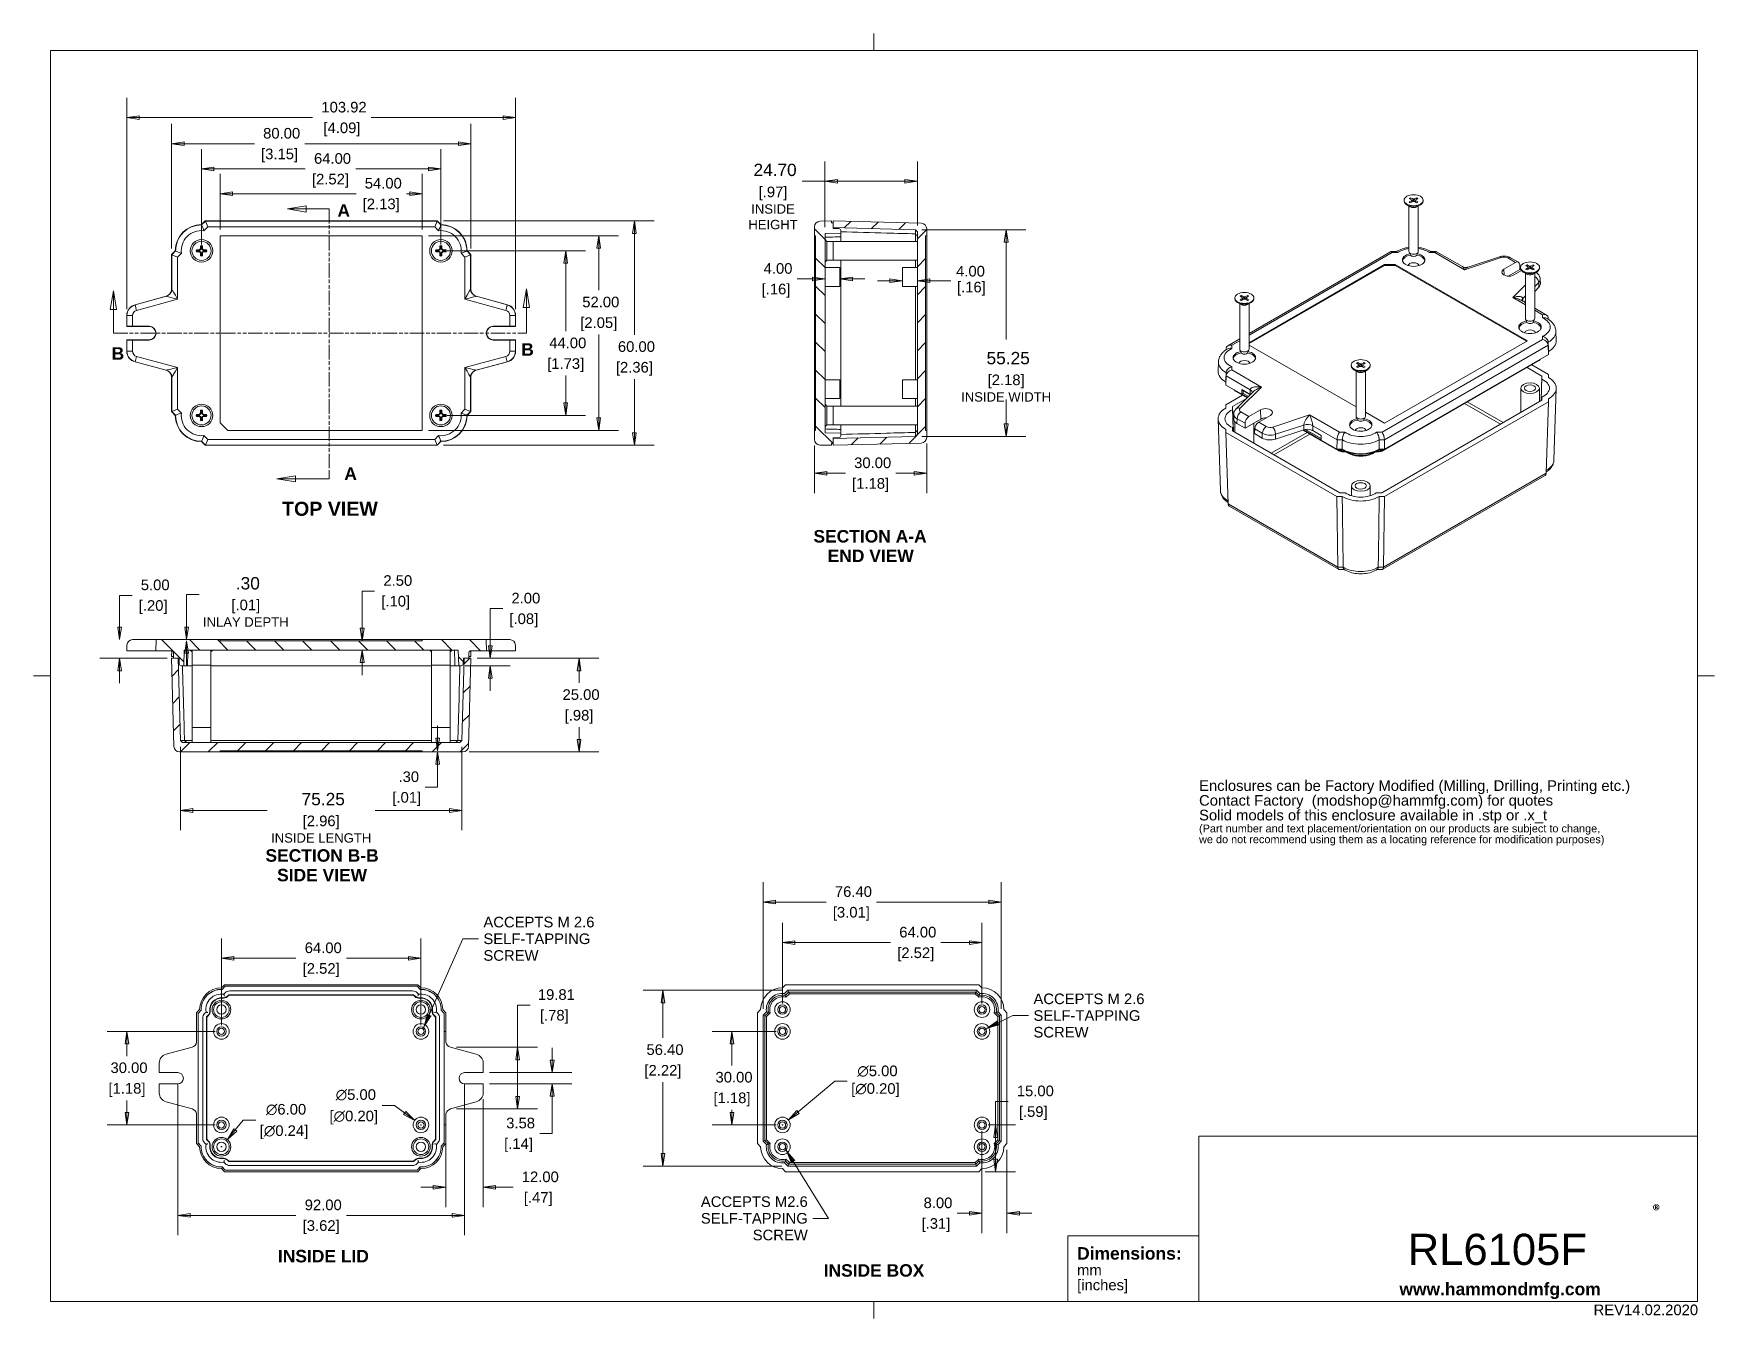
# Model space of a CAD drawing. Header units: millimetres. Extents: x 8 to 457, y 8 to 352.
import ezdxf

# ---------------------------------------------------------------- set-up
doc = ezdxf.new("R2010")
doc.units = ezdxf.units.MM
doc.header["$LTSCALE"] = 1.666667
doc.linetypes.add('DOUBLE_DASH_CHAIN', pattern=[1.2403, 0.6614, -0.0827, 0.1654, -0.0827, 0.1654, -0.0827])
for name, color, linetype, lineweight in [('Dimension (ANSI)', 7, 'Continuous', 9), ('Hatch (ANSI)', 7, 'Continuous', 9), ('Section Line (ANSI)', 7, 'DOUBLE_DASH_CHAIN', 9), ('Sketch Geometry (ANSI)', 7, 'Continuous', 9), ('Symbol (ANSI)', 7, 'Continuous', 9), ('Visible (ANSI)', 7, 'Continuous', 9), ('Visible Narrow (ANSI)', 7, 'Continuous', 9)]:
    doc.layers.add(name, color=color, linetype=linetype, lineweight=lineweight)
doc.styles.add('Label Text (ANSI)', font='arialbd.ttf')
doc.styles.add('Note Text (ANSI)', font='arial.ttf')
doc.styles.add('Text Style20', font='arial.ttf')
doc.styles.add('Text Style95', font='arialbd.ttf')
doc.dimstyles.new('Default - mm_inch (ANSI)', dxfattribs={"dimscale": 1.666667, "dimtxt": 1.7, "dimasz": 2, "dimexe": 3.175, "dimexo": 1, "dimgap": 0.8, "dimtad": 0, "dimtih": 1, "dimtoh": 1, "dimrnd": 1e-08, "dimzin": 4, "dimdsep": 46, "dimtxsty": 'Note Text (ANSI)', "dimblk": 'Filled-1', "dimcen": 0.09, "dimdle": 10, "dimclrd": 256, "dimclre": 256, "dimclrt": 256, "dimadec": 1, "dimazin": 0, "dimtfac": 1.176471, "dimtofl": 0, "dimtmove": 0, "dimatfit": 3, "dimfxl": 0, "dimtolj": 1, "dimtzin": 0, "dimlwd": -1, "dimlwe": -1, "dimarcsym": 0})
doc.dimstyles.new('Default - mm_inch (ANSI)$7', dxfattribs={"dimscale": 1.666667, "dimtxt": 1.7, "dimasz": 2.5, "dimexe": 3.175, "dimexo": 1, "dimgap": 0.8, "dimtad": 0, "dimtih": 1, "dimtoh": 1, "dimrnd": 1e-08, "dimzin": 4, "dimdsep": 46, "dimtxsty": 'Note Text (ANSI)', "dimblk": 'Filled-1', "dimcen": 0.09, "dimdle": 10, "dimclrd": 256, "dimclre": 256, "dimclrt": 256, "dimadec": 1, "dimazin": 0, "dimtfac": 1.176471, "dimtofl": 0, "dimtmove": 0, "dimatfit": 3, "dimfxl": 0, "dimtolj": 1, "dimtzin": 0, "dimlwd": -1, "dimlwe": -1, "dimarcsym": 0})
pattern_1 = [(135.0002, (0, 0), (-3.74176, -3.74179), [])]
pattern_2 = [(45, (0, 0), (-3.74177, 3.74177), [])]

msp = doc.modelspace()

# ---------------------------------------------------------------- texts
at = {"layer": 'Dimension (ANSI)', "char_height": 2.83333, "attachment_point": 7, "style": 'Note Text (ANSI)'}
for s, insert in [('4.00', (254.7864, 286.6862)), ('[.16]', (255.0164, 281.6394))]:
    msp.add_mtext(s, dxfattribs=dict(at, insert=insert))
at = {"layer": 'Symbol (ANSI)', "attachment_point": 7}
for s, insert, char_height, style in [('TOP VIEW', (74.59, 222.6951), 3.75, 'Text Style95'), ('SECTION A-A', (216.6426, 215.5565), 3.333333, 'Label Text (ANSI)'), ('END VIEW', (220.4456, 210.3693), 3.33333, 'Label Text (ANSI)'), ('SECTION B-B', (70.1534, 130.2196), 3.333333, 'Label Text (ANSI)'), ('SIDE VIEW', (73.2568, 124.9739), 3.33333, 'Label Text (ANSI)'), ('INSIDE LID', (73.4871, 23.1022), 3.33333, 'Label Text (ANSI)'), ('INSIDE BOX', (219.3805, 19.2748), 3.33333, 'Label Text (ANSI)')]:
    msp.add_mtext(s, dxfattribs=dict(at, insert=insert, char_height=char_height, style=style))
at = {"layer": 'Symbol (ANSI)', "color": 5, "true_color": 0x0000ff, "insert": (319.7274, 141.7859), "char_height": 2.8333334, "width": 123.839759, "attachment_point": 4, "line_spacing_factor": 0.834474, "style": 'Note Text (ANSI)'}
msp.add_mtext('{\\H0.99999x;Enclosures can be Factory Modified (Milling, Drilling, Printing etc.)\\PContact Factory  (modshop@hammfg.com) for quotes\\H1.2001x; \\H0.83327x;\\PSolid models of this enclosure available in .stp or .x_t\\H1.17361x; \\H0.95233x;\\P\\H0.65788x;(Part number and text placement/orientation on our products are subject to change,\\H1.23371x; \\H0.81057x;\\Pwe do not recommend using them as a locating reference for modification purposes)\\fCalibri|b0|i0|c0|p34;\\H1.06945x; \\H0.93506x;\\P\\H1.0709x; }', dxfattribs=at)
at = {"layer": 'Symbol (ANSI)', "char_height": 2.833333, "line_spacing_factor": 0.944221, "style": 'Note Text (ANSI)'}
for s, insert, width, attachment_point in [('\\fArial|b0|i0;ACCEPTS M 2.6\\P\\fArial|b0|i0;SELF-TAPPING\\P\\fArial|b0|i0;SCREW', (128.4167, 109.643), 29.698173, 4), ('\\fArial|b0|i0;ACCEPTS M 2.6\\P\\fArial|b0|i0;SELF-TAPPING\\P\\fArial|b0|i0;SCREW', (275.4624, 89.1265), 29.698173, 4), ('\\fArial|b0|i0;ACCEPTS M2.6\\P\\fArial|b0|i0;SELF-TAPPING\\P\\fArial|b0|i0;SCREW', (215.1405, 34.9078), 28.59896, 6)]:
    msp.add_mtext(s, dxfattribs=dict(at, insert=insert, width=width, attachment_point=attachment_point))

# ---------------------------------------------------------------- blocks, each defined once
blk = doc.blocks.new('Title Blocks HAMMOND')
at = {"layer": 'Sketch Geometry (ANSI)'}
for p, q in [((274.4, 31.5), (194.4, 31.5)), ((194.4, 31.5), (194.4, 5)), ((274.4, 5), (274.4, 31.5)), ((173.4, 5), (173.4, 15.5)), ((173.4, 15.5), (194.4, 15.5)), ((194.4, 15.5), (194.4, 5)), ((194.4, 5), (173.4, 5)), ((194.4, 5), (274.4, 5))]:
    blk.add_line(p, q, dxfattribs=at)
at = {"layer": 'Symbol (ANSI)', "insert": (267.22, 20.45), "char_height": 2, "attachment_point": 1, "line_spacing_factor": 3, "style": 'Note Text (ANSI)'}
blk.add_mtext('\\fCalibri|b1|i0;\\H2.0000;®\\fCalibri|b1|i0;\\H21.7410;\\P', dxfattribs=at)
at = {"layer": 'Symbol (ANSI)', "insert": (174.9, 10), "char_height": 1.7, "width": 30.7233, "attachment_point": 4, "line_spacing_factor": 0.845197, "style": 'Note Text (ANSI)'}
blk.add_mtext('{\\fArial|b1|i0|c0|p34;\\H1.17647x;Dimensions:\\fArial|b0|i0|c0|p34;\\H0.85x;\\Pmm\\H1.23561x; \\H0.80932x;\\P[inches]\\H1.1281x; }', dxfattribs=at)
at = {"layer": 'Symbol (ANSI)', "insert": (226.6, 6.69), "char_height": 2, "width": 32.2927, "attachment_point": 4, "style": 'Note Text (ANSI)'}
blk.add_mtext('\\fArial|b1|i0;\\H2.0000;www.hammondmfg.com', dxfattribs=at)
at = {"layer": 'Symbol (ANSI)'}
for tag, p, height, style in [('<TITLE>_001', (227.94, 10.86), 5, 'Text Style20'), ('REV:DD.MM.YYYY_001', (257.74, 2.8), 1.7, 'Note Text (ANSI)')]:
    blk.add_attdef(tag, p, '', height=height, dxfattribs=dict(at, style=style))
blk = doc.blocks.new('Borders Default Border')
at = {"layer": 'Sketch Geometry (ANSI)'}
for p, q in [((139.7, 208.28), (139.7, 211)), ((7.62, 107.95), (4.9, 107.95)), ((271.78, 107.95), (274.5, 107.95)), ((139.7, 7.62), (139.7, 4.9))]:
    blk.add_line(p, q, dxfattribs=at)
at = {"layer": 'Sketch Geometry (ANSI)', "flags": 128}
blk.add_lwpolyline([(7.62, 7.62), (7.62, 208.28), (271.78, 208.28), (271.78, 7.62), (7.62, 7.62)], dxfattribs=at)
blk = doc.blocks.new('2dTransSection0')
at = {"layer": 'Section Line (ANSI)', "linetype": 'Continuous'}
for p, q in [((48.62, 183.38), (45.62, 182.88)), ((48.62, 182.38), (48.62, 183.38)), ((48.62, 182.88), (45.62, 182.88)), ((45.62, 182.88), (48.62, 182.38)), ((52.31, 182.88), (48.62, 182.88)), ((52.31, 182.88), (52.31, 181.47)), ((52.31, 140.99), (52.31, 139.58)), ((46.93, 140.08), (43.93, 139.58)), ((46.93, 139.58), (43.93, 139.58)), ((43.93, 139.58), (46.93, 139.08)), ((46.93, 139.08), (46.93, 140.08)), ((52.31, 139.58), (46.93, 139.58))]:
    blk.add_line(p, q, dxfattribs=at)
at = {"layer": 'Section Line (ANSI)', "linetype": 'DOUBLE_DASH_CHAIN', "ltscale": 2.110979}
blk.add_line((52.31, 182.88), (52.31, 139.58), dxfattribs=at)
at = {"layer": 'Section Line (ANSI)', "linetype": 'Continuous', "flags": 128}
for points in [[(48.62, 183.38), (45.62, 182.88), (48.62, 182.38), (48.62, 183.38)], [(46.93, 140.08), (43.93, 139.58), (46.93, 139.08), (46.93, 140.08)]]:
    blk.add_lwpolyline(points, dxfattribs=at)
at = {"layer": 'Section Line (ANSI)'}
for points in [[(48.62, 183.38), (45.62, 182.88), (48.62, 182.38), (48.62, 183.38)], [(46.93, 140.08), (43.93, 139.58), (46.93, 139.08), (46.93, 140.08)]]:
    blk.add_solid(points, dxfattribs=at)
at = {"layer": 'Section Line (ANSI)', "char_height": 2, "attachment_point": 7, "style": 'Label Text (ANSI)'}
for insert in [(53.64, 181.62), (54.74, 139.41)]:
    blk.add_mtext('A', dxfattribs=dict(at, insert=insert))
blk = doc.blocks.new('2dTransSection1')
at = {"layer": 'Section Line (ANSI)', "linetype": 'Continuous'}
for p, q in [((83.94, 170.06), (83.44, 167.06)), ((83.94, 167.06), (83.94, 170.06)), ((84.44, 167.06), (83.94, 170.06)), ((17.7, 169.73), (17.2, 166.73)), ((17.7, 166.73), (17.7, 169.73)), ((18.2, 166.73), (17.7, 169.73)), ((17.2, 166.73), (18.2, 166.73)), ((17.7, 162.95), (17.7, 166.73)), ((83.44, 167.06), (84.44, 167.06)), ((83.94, 162.95), (83.94, 167.06)), ((17.7, 162.95), (19.08, 162.95)), ((82.56, 162.95), (83.94, 162.95))]:
    blk.add_line(p, q, dxfattribs=at)
at = {"layer": 'Section Line (ANSI)', "linetype": 'DOUBLE_DASH_CHAIN', "ltscale": 2.09163}
blk.add_line((17.7, 162.95), (83.94, 162.95), dxfattribs=at)
at = {"layer": 'Section Line (ANSI)', "linetype": 'Continuous', "flags": 128}
for points in [[(84.44, 167.06), (83.94, 170.06), (83.44, 167.06), (84.44, 167.06)], [(18.2, 166.73), (17.7, 169.73), (17.2, 166.73), (18.2, 166.73)]]:
    blk.add_lwpolyline(points, dxfattribs=at)
at = {"layer": 'Section Line (ANSI)'}
for points in [[(84.44, 167.06), (83.94, 170.06), (83.44, 167.06), (84.44, 167.06)], [(18.2, 166.73), (17.7, 169.73), (17.2, 166.73), (18.2, 166.73)]]:
    blk.add_solid(points, dxfattribs=at)
at = {"layer": 'Section Line (ANSI)', "char_height": 2, "attachment_point": 7, "style": 'Label Text (ANSI)'}
for insert in [(17.42, 158.69), (83.12, 159.33)]:
    blk.add_mtext('B', dxfattribs=dict(at, insert=insert))
blk = doc.blocks.new('Filled-1')
at = {"color": 0}
for p, q in [((0, 0), (-1, 0.15)), ((-1, 0.15), (-1, -0.15)), ((-1, 0), (0, 0)), ((-1, -0.15), (0, 0))]:
    blk.add_line(p, q, dxfattribs=at)
at = {"color": 0, "flags": 128}
blk.add_lwpolyline([(-1, -0.15), (0, 0), (-1, 0.15), (-1, -0.15)], dxfattribs=at)
at = {"color": 0}
blk.add_solid([(-1, -0.15), (0, 0), (-1, 0.15), (-1, -0.15)], dxfattribs=at)
blk = doc.blocks.new('*D9')
at = {"layer": 'Defpoints', "color": 0, "transparency": 16777216}
for p in [(216.93, 243.17), (246.93, 243.7), (246.93, 234.12)]:
    blk.add_point(p, dxfattribs=at)
at = {"layer": 'Dimension (ANSI)', "transparency": 16777216}
for p, q in [((216.93, 241.5), (216.93, 228.83)), ((246.93, 242.04), (246.93, 228.83)), ((220.27, 234.12), (225.19, 234.12)), ((243.6, 234.12), (238.68, 234.12))]:
    blk.add_line(p, q, dxfattribs=at)
at = {"layer": 'Dimension (ANSI)', "transparency": 16777216, "xscale": 3.333333333333333, "yscale": 3.333333333333333, "zscale": 3.333333333333333, "rotation": 180}
blk.add_blockref('Filled-1', (216.93, 234.12), dxfattribs=at)
at = {"layer": 'Dimension (ANSI)', "transparency": 16777216, "xscale": 3.333333333333333, "yscale": 3.333333333333333, "zscale": 3.333333333333333}
blk.add_blockref('Filled-1', (246.93, 234.12), dxfattribs=at)
at = {"layer": 'Dimension (ANSI)', "transparency": 16777216, "char_height": 2.833, "attachment_point": 5, "style": 'Note Text (ANSI)'}
for s, insert in [('\\A1; 30.00', (231.93, 236.9)), ('\\A1;[1.18]', (231.93, 230.97))]:
    blk.add_mtext(s, dxfattribs=dict(at, insert=insert))
blk = doc.blocks.new('*D10')
at = {"layer": 'Defpoints', "color": 0, "transparency": 16777216}
for p in [(243.93, 299.21), (268.16, 299.21), (243.93, 243.96)]:
    blk.add_point(p, dxfattribs=at)
at = {"layer": 'Dimension (ANSI)', "transparency": 16777216}
for p, q in [((245.6, 299.21), (273.45, 299.21)), ((268.16, 295.88), (268.16, 269.89)), ((268.16, 247.3), (268.16, 253.85)), ((245.6, 243.96), (273.45, 243.96))]:
    blk.add_line(p, q, dxfattribs=at)
at = {"layer": 'Dimension (ANSI)', "transparency": 16777216, "xscale": 3.333333333333333, "yscale": 3.333333333333333, "zscale": 3.333333333333333}
for p, rotation in [((268.16, 299.21), 90), ((268.16, 243.96), 270)]:
    blk.add_blockref('Filled-1', p, dxfattribs=dict(at, rotation=rotation))
at = {"layer": 'Dimension (ANSI)', "transparency": 16777216, "char_height": 2.8333, "attachment_point": 5, "style": 'Note Text (ANSI)'}
for s, insert in [('\\A1; \\fArial|b0|i0;\\H3.3121;55.25', (268.16, 264.89)), ('\\A1;[2.18]{\\P\\fArial|b0|i0;\\H2.5000;INSIDE WIDTH}', (268.16, 256.88))]:
    blk.add_mtext(s, dxfattribs=dict(at, insert=insert))
blk = doc.blocks.new('*D11')
at = {"layer": 'Defpoints', "color": 0, "transparency": 16777216}
for p in [(244.43, 312.19), (219.73, 298.24), (244.43, 298.68)]:
    blk.add_point(p, dxfattribs=at)
at = {"layer": 'Dimension (ANSI)', "transparency": 16777216}
for p, q in [((219.73, 299.91), (219.73, 317.48)), ((244.43, 300.35), (244.43, 317.48)), ((219.73, 312.19), (213.59, 312.19)), ((241.1, 312.19), (223.07, 312.19))]:
    blk.add_line(p, q, dxfattribs=at)
at = {"layer": 'Dimension (ANSI)', "transparency": 16777216, "xscale": 3.333333333333333, "yscale": 3.333333333333333, "zscale": 3.333333333333333, "rotation": 180}
blk.add_blockref('Filled-1', (219.73, 312.19), dxfattribs=at)
at = {"layer": 'Dimension (ANSI)', "transparency": 16777216, "xscale": 3.333333333333333, "yscale": 3.333333333333333, "zscale": 3.333333333333333}
blk.add_blockref('Filled-1', (244.43, 312.19), dxfattribs=at)
at = {"layer": 'Dimension (ANSI)', "transparency": 16777216, "char_height": 2.8333, "attachment_point": 5, "style": 'Note Text (ANSI)'}
for s, insert in [('\\A1; \\fArial|b0|i0;\\H3.2971;24.70', (205.84, 315.21)), ('\\A1;[.97]{\\P\\fArial|b0|i0;\\H2.5000;INSIDE\\P\\fArial|b0|i0;\\H2.5000;HEIGHT}', (205.84, 305.04))]:
    blk.add_mtext(s, dxfattribs=dict(at, insert=insert))
blk = doc.blocks.new('*D12')
at = {"layer": 'Defpoints', "color": 0, "transparency": 16777216}
for p in [(49.08, 189.35), (58.05, 189.65), (58.05, 189.35)]:
    blk.add_point(p, dxfattribs=at)
at = {"layer": 'Dimension (ANSI)', "transparency": 16777216}
for p, q in [((49.08, 192.98), (49.08, 201.67)), ((49.08, 201.67), (52.41, 201.67)), ((49.08, 186.02), (49.08, 182.68))]:
    blk.add_line(p, q, dxfattribs=at)
at = {"layer": 'Dimension (ANSI)', "transparency": 16777216, "xscale": 3.333333333333333, "yscale": 3.333333333333333, "zscale": 3.333333333333333}
for p, rotation in [((49.08, 189.65), 270), ((49.08, 189.35), 90)]:
    blk.add_blockref('Filled-1', p, dxfattribs=dict(at, rotation=rotation))
at = {"layer": 'Dimension (ANSI)', "transparency": 16777216, "char_height": 2.8333, "attachment_point": 5, "style": 'Note Text (ANSI)'}
for s, insert in [('\\A1; \\fArial|b0|i0;\\H3.3121;.30', (64.89, 204.69)), ('\\A1;[.01]{\\P\\fArial|b0|i0;\\H2.5000;INLAY DEPTH}', (64.89, 196.72))]:
    blk.add_mtext(s, dxfattribs=dict(at, insert=insert))
blk = doc.blocks.new('*D13')
at = {"layer": 'Defpoints', "color": 0, "transparency": 16777216}
for p in [(116.05, 301.59), (116.05, 241.59), (168.78, 241.59)]:
    blk.add_point(p, dxfattribs=at)
at = {"layer": 'Dimension (ANSI)', "transparency": 16777216}
for p, q in [((117.72, 301.59), (174.07, 301.59)), ((168.78, 298.25), (168.78, 271.12)), ((168.78, 244.92), (168.78, 259.26)), ((117.72, 241.59), (174.07, 241.59))]:
    blk.add_line(p, q, dxfattribs=at)
at = {"layer": 'Dimension (ANSI)', "transparency": 16777216, "xscale": 3.333333333333333, "yscale": 3.333333333333333, "zscale": 3.333333333333333}
for p, rotation in [((168.78, 301.59), 90), ((168.78, 241.59), 270)]:
    blk.add_blockref('Filled-1', p, dxfattribs=dict(at, rotation=rotation))
at = {"layer": 'Dimension (ANSI)', "transparency": 16777216, "char_height": 2.833, "attachment_point": 5, "style": 'Note Text (ANSI)'}
for s, insert in [('\\A1; 60.00', (168.78, 267.97)), ('\\A1;[2.36]', (168.78, 262.04))]:
    blk.add_mtext(s, dxfattribs=dict(at, insert=insert))
blk = doc.blocks.new('*D14')
at = {"layer": 'Defpoints', "color": 0, "transparency": 16777216}
for p in [(125.05, 184.65), (121.82, 182.65), (130.24, 182.65)]:
    blk.add_point(p, dxfattribs=at)
at = {"layer": 'Dimension (ANSI)', "transparency": 16777216}
for p, q in [((130.24, 187.98), (130.24, 197.94)), ((130.24, 197.94), (133.58, 197.94)), ((126.72, 184.65), (135.54, 184.65)), ((123.48, 182.65), (135.54, 182.65)), ((130.24, 179.32), (130.24, 175.98))]:
    blk.add_line(p, q, dxfattribs=at)
at = {"layer": 'Dimension (ANSI)', "transparency": 16777216, "xscale": 3.333333333333333, "yscale": 3.333333333333333, "zscale": 3.333333333333333}
for p, rotation in [((130.24, 184.65), 270), ((130.24, 182.65), 90)]:
    blk.add_blockref('Filled-1', p, dxfattribs=dict(at, rotation=rotation))
at = {"layer": 'Dimension (ANSI)', "transparency": 16777216, "char_height": 2.833, "attachment_point": 5, "style": 'Note Text (ANSI)'}
for s, insert in [('\\A1; 2.00', (139.22, 200.72)), ('\\A1;[.08]', (139.22, 194.79))]:
    blk.add_mtext(s, dxfattribs=dict(at, insert=insert))
blk = doc.blocks.new('*D15')
at = {"layer": 'Defpoints', "color": 0, "transparency": 16777216}
for p in [(125.05, 184.65), (122.94, 159.65), (153.98, 159.65)]:
    blk.add_point(p, dxfattribs=at)
at = {"layer": 'Dimension (ANSI)', "transparency": 16777216}
for p, q in [((126.72, 184.65), (159.28, 184.65)), ((153.98, 181.32), (153.98, 178.08)), ((153.98, 162.98), (153.98, 166.22)), ((124.6, 159.65), (159.28, 159.65))]:
    blk.add_line(p, q, dxfattribs=at)
at = {"layer": 'Dimension (ANSI)', "transparency": 16777216, "xscale": 3.333333333333333, "yscale": 3.333333333333333, "zscale": 3.333333333333333}
for p, rotation in [((153.98, 184.65), 90), ((153.98, 159.65), 270)]:
    blk.add_blockref('Filled-1', p, dxfattribs=dict(at, rotation=rotation))
at = {"layer": 'Dimension (ANSI)', "transparency": 16777216, "char_height": 2.833, "attachment_point": 5, "style": 'Note Text (ANSI)'}
for s, insert in [('\\A1; 25.00', (153.98, 174.93)), ('\\A1;[.98]', (153.98, 169))]:
    blk.add_mtext(s, dxfattribs=dict(at, insert=insert))
blk = doc.blocks.new('*D16')
at = {"layer": 'Defpoints', "color": 0, "transparency": 16777216}
for p in [(31.16, 189.65), (40.92, 189.65), (45.56, 184.65)]:
    blk.add_point(p, dxfattribs=at)
at = {"layer": 'Dimension (ANSI)', "transparency": 16777216}
for p, q in [((31.16, 192.98), (31.16, 201.48)), ((31.16, 201.48), (34.49, 201.48)), ((43.9, 184.65), (25.87, 184.65)), ((31.16, 181.32), (31.16, 177.98))]:
    blk.add_line(p, q, dxfattribs=at)
at = {"layer": 'Dimension (ANSI)', "transparency": 16777216, "xscale": 3.333333333333333, "yscale": 3.333333333333333, "zscale": 3.333333333333333}
for p, rotation in [((31.16, 189.65), 270), ((31.16, 184.65), 90)]:
    blk.add_blockref('Filled-1', p, dxfattribs=dict(at, rotation=rotation))
at = {"layer": 'Dimension (ANSI)', "transparency": 16777216, "char_height": 2.833, "attachment_point": 5, "style": 'Note Text (ANSI)'}
for s, insert in [('\\A1; 5.00', (40.13, 204.26)), ('\\A1;[.20]', (40.13, 198.34))]:
    blk.add_mtext(s, dxfattribs=dict(at, insert=insert))
blk = doc.blocks.new('*D17')
at = {"layer": 'Defpoints', "color": 0, "transparency": 16777216}
for p in [(125.05, 322.22), (45.05, 292.59), (125.05, 292.59)]:
    blk.add_point(p, dxfattribs=at)
at = {"layer": 'Dimension (ANSI)', "transparency": 16777216}
for p, q in [((45.05, 294.25), (45.05, 327.51)), ((125.05, 294.25), (125.05, 327.51)), ((48.39, 322.22), (67.19, 322.22)), ((121.72, 322.22), (80.67, 322.22))]:
    blk.add_line(p, q, dxfattribs=at)
at = {"layer": 'Dimension (ANSI)', "transparency": 16777216, "xscale": 3.333333333333333, "yscale": 3.333333333333333, "zscale": 3.333333333333333, "rotation": 180}
blk.add_blockref('Filled-1', (45.05, 322.22), dxfattribs=at)
at = {"layer": 'Dimension (ANSI)', "transparency": 16777216, "xscale": 3.333333333333333, "yscale": 3.333333333333333, "zscale": 3.333333333333333}
blk.add_blockref('Filled-1', (125.05, 322.22), dxfattribs=at)
at = {"layer": 'Dimension (ANSI)', "transparency": 16777216, "char_height": 2.833, "attachment_point": 5, "style": 'Note Text (ANSI)'}
for s, insert in [('\\A1; 80.00', (73.93, 325)), ('\\A1;[3.15]', (73.93, 319.07))]:
    blk.add_mtext(s, dxfattribs=dict(at, insert=insert))
blk = doc.blocks.new('*D18')
at = {"layer": 'Defpoints', "color": 0, "transparency": 16777216}
for p in [(53.05, 315.48), (53.05, 293.59), (117.05, 293.59)]:
    blk.add_point(p, dxfattribs=at)
at = {"layer": 'Dimension (ANSI)', "transparency": 16777216}
for p, q in [((53.05, 295.25), (53.05, 320.77)), ((117.05, 295.25), (117.05, 320.77)), ((56.39, 315.48), (80.79, 315.48)), ((113.72, 315.48), (94.27, 315.48))]:
    blk.add_line(p, q, dxfattribs=at)
at = {"layer": 'Dimension (ANSI)', "transparency": 16777216, "xscale": 3.333333333333333, "yscale": 3.333333333333333, "zscale": 3.333333333333333, "rotation": 180}
blk.add_blockref('Filled-1', (53.05, 315.48), dxfattribs=at)
at = {"layer": 'Dimension (ANSI)', "transparency": 16777216, "xscale": 3.333333333333333, "yscale": 3.333333333333333, "zscale": 3.333333333333333}
blk.add_blockref('Filled-1', (117.05, 315.48), dxfattribs=at)
at = {"layer": 'Dimension (ANSI)', "transparency": 16777216, "char_height": 2.833, "attachment_point": 5, "style": 'Note Text (ANSI)'}
for s, insert in [('\\A1; 64.00', (87.53, 318.26)), ('\\A1;[2.52]', (87.53, 312.33))]:
    blk.add_mtext(s, dxfattribs=dict(at, insert=insert))
blk = doc.blocks.new('*D19')
at = {"layer": 'Defpoints', "color": 0, "transparency": 16777216}
for p in [(117.05, 293.59), (117.05, 249.59), (150.42, 249.59)]:
    blk.add_point(p, dxfattribs=at)
at = {"layer": 'Dimension (ANSI)', "transparency": 16777216}
for p, q in [((118.72, 293.59), (155.71, 293.59)), ((150.42, 290.25), (150.42, 272.1)), ((150.42, 252.92), (150.42, 260.24)), ((118.72, 249.59), (155.71, 249.59))]:
    blk.add_line(p, q, dxfattribs=at)
at = {"layer": 'Dimension (ANSI)', "transparency": 16777216, "xscale": 3.333333333333333, "yscale": 3.333333333333333, "zscale": 3.333333333333333}
for p, rotation in [((150.42, 293.59), 90), ((150.42, 249.59), 270)]:
    blk.add_blockref('Filled-1', p, dxfattribs=dict(at, rotation=rotation))
at = {"layer": 'Dimension (ANSI)', "transparency": 16777216, "char_height": 2.833, "attachment_point": 5, "style": 'Note Text (ANSI)'}
for s, insert in [('\\A1; 44.00', (150.42, 268.95)), ('\\A1;[1.73]', (150.42, 263.02))]:
    blk.add_mtext(s, dxfattribs=dict(at, insert=insert))
blk = doc.blocks.new('*D20')
at = {"layer": 'Defpoints', "color": 0, "transparency": 16777216}
for p in [(119.59, 80.67), (137.56, 80.67), (119.58, 64.16)]:
    blk.add_point(p, dxfattribs=at)
at = {"layer": 'Dimension (ANSI)', "transparency": 16777216}
for p, q in [((137.56, 80.67), (137.56, 91.95)), ((137.56, 91.95), (140.9, 91.95)), ((121.25, 80.67), (142.86, 80.67)), ((137.56, 67.49), (137.56, 77.34)), ((121.24, 64.16), (142.86, 64.16))]:
    blk.add_line(p, q, dxfattribs=at)
at = {"layer": 'Dimension (ANSI)', "transparency": 16777216, "xscale": 3.333333333333333, "yscale": 3.333333333333333, "zscale": 3.333333333333333}
for p, rotation in [((137.56, 80.67), 90), ((137.56, 64.16), 270)]:
    blk.add_blockref('Filled-1', p, dxfattribs=dict(at, rotation=rotation))
at = {"layer": 'Dimension (ANSI)', "transparency": 16777216, "char_height": 2.833, "attachment_point": 5, "style": 'Note Text (ANSI)'}
for s, insert in [('\\A1; 19.81', (147.37, 94.73)), ('\\A1;[.78]', (147.37, 88.8))]:
    blk.add_mtext(s, dxfattribs=dict(at, insert=insert))
blk = doc.blocks.new('*D21')
at = {"layer": 'Defpoints', "color": 0, "transparency": 16777216}
for p in [(46.72, 72.39), (123.39, 72.39), (46.72, 35.72)]:
    blk.add_point(p, dxfattribs=at)
at = {"layer": 'Dimension (ANSI)', "transparency": 16777216}
for p, q in [((46.72, 70.72), (46.72, 30.43)), ((123.39, 70.72), (123.39, 30.43)), ((50.05, 35.72), (78.31, 35.72)), ((120.05, 35.72), (91.79, 35.72))]:
    blk.add_line(p, q, dxfattribs=at)
at = {"layer": 'Dimension (ANSI)', "transparency": 16777216, "xscale": 3.333333333333333, "yscale": 3.333333333333333, "zscale": 3.333333333333333, "rotation": 180}
blk.add_blockref('Filled-1', (46.72, 35.72), dxfattribs=at)
at = {"layer": 'Dimension (ANSI)', "transparency": 16777216, "xscale": 3.333333333333333, "yscale": 3.333333333333333, "zscale": 3.333333333333333}
blk.add_blockref('Filled-1', (123.39, 35.72), dxfattribs=at)
at = {"layer": 'Dimension (ANSI)', "transparency": 16777216, "char_height": 2.833, "attachment_point": 5, "style": 'Note Text (ANSI)'}
for s, insert in [('\\A1; 92.00', (85.05, 38.5)), ('\\A1;[3.62]', (85.05, 32.57))]:
    blk.add_mtext(s, dxfattribs=dict(at, insert=insert))
blk = doc.blocks.new('*D22')
at = {"layer": 'Defpoints', "color": 0, "transparency": 16777216}
for p in [(128.35, 68.46), (118.35, 59.89), (118.35, 43.22)]:
    blk.add_point(p, dxfattribs=at)
at = {"layer": 'Dimension (ANSI)', "transparency": 16777216}
for p, q in [((128.35, 66.79), (128.35, 37.93)), ((118.35, 58.22), (118.35, 37.93)), ((115.02, 43.22), (111.69, 43.22)), ((131.69, 43.22), (136.33, 43.22))]:
    blk.add_line(p, q, dxfattribs=at)
at = {"layer": 'Dimension (ANSI)', "transparency": 16777216, "xscale": 3.333333333333333, "yscale": 3.333333333333333, "zscale": 3.333333333333333}
blk.add_blockref('Filled-1', (118.35, 43.22), dxfattribs=at)
at = {"layer": 'Dimension (ANSI)', "transparency": 16777216, "xscale": 3.333333333333333, "yscale": 3.333333333333333, "zscale": 3.333333333333333, "rotation": 180}
blk.add_blockref('Filled-1', (128.35, 43.22), dxfattribs=at)
at = {"layer": 'Dimension (ANSI)', "transparency": 16777216, "char_height": 2.833, "attachment_point": 5, "style": 'Note Text (ANSI)'}
for s, insert in [('\\A1; 12.00', (143.07, 46)), ('\\A1;[.47]', (143.07, 40.08))]:
    blk.add_mtext(s, dxfattribs=dict(at, insert=insert))
blk = doc.blocks.new('*D23')
at = {"layer": 'Defpoints', "color": 0, "transparency": 16777216}
for p in [(128.35, 73.88), (146.79, 73.88), (128.35, 70.9)]:
    blk.add_point(p, dxfattribs=at)
at = {"layer": 'Dimension (ANSI)', "transparency": 16777216}
for p, q in [((146.79, 77.21), (146.79, 80.55)), ((130.02, 73.88), (152.08, 73.88)), ((130.02, 70.9), (152.08, 70.9)), ((146.79, 67.56), (146.79, 57.61)), ((146.79, 57.61), (143.46, 57.61))]:
    blk.add_line(p, q, dxfattribs=at)
at = {"layer": 'Dimension (ANSI)', "transparency": 16777216, "xscale": 3.333333333333333, "yscale": 3.333333333333333, "zscale": 3.333333333333333}
for p, rotation in [((146.79, 73.88), 270), ((146.79, 70.9), 90)]:
    blk.add_blockref('Filled-1', p, dxfattribs=dict(at, rotation=rotation))
at = {"layer": 'Dimension (ANSI)', "transparency": 16777216, "char_height": 2.833, "attachment_point": 5, "style": 'Note Text (ANSI)'}
for s, insert in [('\\A1; 3.58', (137.81, 60.39)), ('\\A1;[.14]', (137.81, 54.46))]:
    blk.add_mtext(s, dxfattribs=dict(at, insert=insert))
blk = doc.blocks.new('*D24')
at = {"layer": 'Defpoints', "color": 0, "transparency": 16777216}
for p in [(112.05, 159.95), (112.05, 159.65), (116.17, 159.95)]:
    blk.add_point(p, dxfattribs=at)
at = {"layer": 'Dimension (ANSI)', "transparency": 16777216}
for p, q in [((116.17, 163.28), (116.17, 166.62)), ((116.17, 156.32), (116.17, 150.19)), ((116.17, 150.19), (112.84, 150.19))]:
    blk.add_line(p, q, dxfattribs=at)
at = {"layer": 'Dimension (ANSI)', "transparency": 16777216, "xscale": 3.333333333333333, "yscale": 3.333333333333333, "zscale": 3.333333333333333}
for p, rotation in [((116.17, 159.95), 270), ((116.17, 159.65), 90)]:
    blk.add_blockref('Filled-1', p, dxfattribs=dict(at, rotation=rotation))
at = {"layer": 'Dimension (ANSI)', "transparency": 16777216, "char_height": 2.833, "attachment_point": 5, "style": 'Note Text (ANSI)'}
for s, insert in [('\\A1; .30', (107.92, 152.97)), ('\\A1;[.01]', (107.92, 147.04))]:
    blk.add_mtext(s, dxfattribs=dict(at, insert=insert))
blk = doc.blocks.new('*D25')
at = {"layer": 'Defpoints', "color": 0, "transparency": 16777216}
for p in [(47.43, 162.65), (122.67, 162.65), (47.43, 143.96)]:
    blk.add_point(p, dxfattribs=at)
at = {"layer": 'Dimension (ANSI)', "transparency": 16777216}
for p, q in [((47.43, 160.98), (47.43, 138.67)), ((122.67, 160.98), (122.67, 138.67)), ((50.76, 143.96), (70.63, 143.96)), ((119.34, 143.96), (99.47, 143.96))]:
    blk.add_line(p, q, dxfattribs=at)
at = {"layer": 'Dimension (ANSI)', "transparency": 16777216, "xscale": 3.333333333333333, "yscale": 3.333333333333333, "zscale": 3.333333333333333, "rotation": 180}
blk.add_blockref('Filled-1', (47.43, 143.96), dxfattribs=at)
at = {"layer": 'Dimension (ANSI)', "transparency": 16777216, "xscale": 3.333333333333333, "yscale": 3.333333333333333, "zscale": 3.333333333333333}
blk.add_blockref('Filled-1', (122.67, 143.96), dxfattribs=at)
at = {"layer": 'Dimension (ANSI)', "transparency": 16777216, "char_height": 2.8333, "attachment_point": 5, "style": 'Note Text (ANSI)'}
for s, insert in [('\\A1; \\fArial|b0|i0;\\H3.3121;75.25', (85.05, 146.99)), ('\\A1;[2.96]{\\P\\fArial|b0|i0;\\H2.5000;INSIDE LENGTH}', (85.05, 138.97))]:
    blk.add_mtext(s, dxfattribs=dict(at, insert=insert))
blk = doc.blocks.new('*D26')
at = {"layer": 'Defpoints', "color": 0, "transparency": 16777216}
for p in [(209.82, 95.89), (176.41, 48.89), (209.82, 48.89)]:
    blk.add_point(p, dxfattribs=at)
at = {"layer": 'Dimension (ANSI)', "transparency": 16777216}
for p, q in [((208.15, 95.89), (171.11, 95.89)), ((176.41, 92.56), (176.41, 83.15)), ((176.41, 52.22), (176.41, 71.3)), ((208.15, 48.89), (171.11, 48.89))]:
    blk.add_line(p, q, dxfattribs=at)
at = {"layer": 'Dimension (ANSI)', "transparency": 16777216, "xscale": 3.333333333333333, "yscale": 3.333333333333333, "zscale": 3.333333333333333}
for p, rotation in [((176.41, 95.89), 90), ((176.41, 48.89), 270)]:
    blk.add_blockref('Filled-1', p, dxfattribs=dict(at, rotation=rotation))
at = {"layer": 'Dimension (ANSI)', "transparency": 16777216, "char_height": 2.833, "attachment_point": 5, "style": 'Note Text (ANSI)'}
for s, insert in [('\\A1; 56.40', (176.41, 80.01)), ('\\A1;[2.22]', (176.41, 74.08))]:
    blk.add_mtext(s, dxfattribs=dict(at, insert=insert))
blk = doc.blocks.new('*D27')
at = {"layer": 'Defpoints', "color": 0, "transparency": 16777216}
for p in [(266.87, 119.48), (203.2, 89.27), (266.87, 89.27)]:
    blk.add_point(p, dxfattribs=at)
at = {"layer": 'Dimension (ANSI)', "transparency": 16777216}
for p, q in [((203.2, 90.93), (203.2, 124.77)), ((266.87, 90.93), (266.87, 124.77)), ((206.53, 119.48), (220.04, 119.48)), ((263.53, 119.48), (233.52, 119.48))]:
    blk.add_line(p, q, dxfattribs=at)
at = {"layer": 'Dimension (ANSI)', "transparency": 16777216, "xscale": 3.333333333333333, "yscale": 3.333333333333333, "zscale": 3.333333333333333, "rotation": 180}
blk.add_blockref('Filled-1', (203.2, 119.48), dxfattribs=at)
at = {"layer": 'Dimension (ANSI)', "transparency": 16777216, "xscale": 3.333333333333333, "yscale": 3.333333333333333, "zscale": 3.333333333333333}
blk.add_blockref('Filled-1', (266.87, 119.48), dxfattribs=at)
at = {"layer": 'Dimension (ANSI)', "transparency": 16777216, "char_height": 2.833, "attachment_point": 5, "style": 'Note Text (ANSI)'}
for s, insert in [('\\A1; 76.40', (226.78, 122.26)), ('\\A1;[3.01]', (226.78, 116.33))]:
    blk.add_mtext(s, dxfattribs=dict(at, insert=insert))
blk = doc.blocks.new('*D28')
at = {"layer": 'Defpoints', "color": 0, "transparency": 16777216}
for p in [(261.7, 108.64), (208.37, 90.72), (261.7, 90.72)]:
    blk.add_point(p, dxfattribs=at)
at = {"layer": 'Dimension (ANSI)', "transparency": 16777216}
for p, q in [((208.37, 92.39), (208.37, 113.93)), ((261.7, 92.39), (261.7, 113.93)), ((211.7, 108.64), (237.25, 108.64)), ((258.37, 108.64), (250.73, 108.64))]:
    blk.add_line(p, q, dxfattribs=at)
at = {"layer": 'Dimension (ANSI)', "transparency": 16777216, "xscale": 3.333333333333333, "yscale": 3.333333333333333, "zscale": 3.333333333333333, "rotation": 180}
blk.add_blockref('Filled-1', (208.37, 108.64), dxfattribs=at)
at = {"layer": 'Dimension (ANSI)', "transparency": 16777216, "xscale": 3.333333333333333, "yscale": 3.333333333333333, "zscale": 3.333333333333333}
blk.add_blockref('Filled-1', (261.7, 108.64), dxfattribs=at)
at = {"layer": 'Dimension (ANSI)', "transparency": 16777216, "char_height": 2.833, "attachment_point": 5, "style": 'Note Text (ANSI)'}
for s, insert in [('\\A1; 64.00', (243.99, 111.42)), ('\\A1;[2.52]', (243.99, 105.49))]:
    blk.add_mtext(s, dxfattribs=dict(at, insert=insert))
blk = doc.blocks.new('*D29')
at = {"layer": 'Defpoints', "color": 0, "transparency": 16777216}
for p in [(208.37, 84.89), (194.87, 59.89), (208.37, 59.89)]:
    blk.add_point(p, dxfattribs=at)
at = {"layer": 'Dimension (ANSI)', "transparency": 16777216}
for p, q in [((206.7, 84.89), (189.58, 84.89)), ((194.87, 81.56), (194.87, 75.79)), ((194.87, 63.22), (194.87, 63.93)), ((206.7, 59.89), (189.58, 59.89))]:
    blk.add_line(p, q, dxfattribs=at)
at = {"layer": 'Dimension (ANSI)', "transparency": 16777216, "xscale": 3.333333333333333, "yscale": 3.333333333333333, "zscale": 3.333333333333333}
for p, rotation in [((194.87, 84.89), 90), ((194.87, 59.89), 270)]:
    blk.add_blockref('Filled-1', p, dxfattribs=dict(at, rotation=rotation))
at = {"layer": 'Dimension (ANSI)', "transparency": 16777216, "char_height": 2.833, "attachment_point": 5, "style": 'Note Text (ANSI)'}
for s, insert in [('\\A1; 30.00', (194.87, 72.64)), ('\\A1;[1.18]', (194.87, 66.71))]:
    blk.add_mtext(s, dxfattribs=dict(at, insert=insert))
blk = doc.blocks.new('*D30')
at = {"layer": 'Defpoints', "color": 0, "transparency": 16777216}
for p in [(261.7, 59.89), (265.33, 59.89), (260.87, 47.39)]:
    blk.add_point(p, dxfattribs=at)
at = {"layer": 'Dimension (ANSI)', "transparency": 16777216}
for p, q in [((265.33, 59.89), (265.33, 66.19)), ((265.33, 66.19), (268.67, 66.19)), ((263.37, 59.89), (270.62, 59.89)), ((265.33, 50.72), (265.33, 56.56)), ((262.53, 47.39), (270.62, 47.39))]:
    blk.add_line(p, q, dxfattribs=at)
at = {"layer": 'Dimension (ANSI)', "transparency": 16777216, "xscale": 3.333333333333333, "yscale": 3.333333333333333, "zscale": 3.333333333333333}
for p, rotation in [((265.33, 59.89), 90), ((265.33, 47.39), 270)]:
    blk.add_blockref('Filled-1', p, dxfattribs=dict(at, rotation=rotation))
at = {"layer": 'Dimension (ANSI)', "transparency": 16777216, "char_height": 2.833, "attachment_point": 5, "style": 'Note Text (ANSI)'}
for s, insert in [('\\A1; 15.00', (275.41, 68.97)), ('\\A1;[.59]', (275.41, 63.04))]:
    blk.add_mtext(s, dxfattribs=dict(at, insert=insert))
blk = doc.blocks.new('*D31')
at = {"layer": 'Defpoints', "color": 0, "transparency": 16777216}
for p in [(261.7, 59.89), (268.37, 54.89), (261.7, 36.27)]:
    blk.add_point(p, dxfattribs=at)
at = {"layer": 'Dimension (ANSI)', "transparency": 16777216}
for p, q in [((261.7, 58.22), (261.7, 30.98)), ((268.37, 53.22), (268.37, 30.98)), ((258.37, 36.27), (255.03, 36.27)), ((271.7, 36.27), (275.03, 36.27))]:
    blk.add_line(p, q, dxfattribs=at)
at = {"layer": 'Dimension (ANSI)', "transparency": 16777216, "xscale": 3.333333333333333, "yscale": 3.333333333333333, "zscale": 3.333333333333333}
blk.add_blockref('Filled-1', (261.7, 36.27), dxfattribs=at)
at = {"layer": 'Dimension (ANSI)', "transparency": 16777216, "xscale": 3.333333333333333, "yscale": 3.333333333333333, "zscale": 3.333333333333333, "rotation": 180}
blk.add_blockref('Filled-1', (268.37, 36.27), dxfattribs=at)
at = {"layer": 'Dimension (ANSI)', "transparency": 16777216, "char_height": 2.833, "attachment_point": 5, "style": 'Note Text (ANSI)'}
for s, insert in [('\\A1; 8.00', (249.39, 39.05)), ('\\A1;[.31]', (249.39, 33.12))]:
    blk.add_mtext(s, dxfattribs=dict(at, insert=insert))
blk = doc.blocks.new('*D32')
at = {"layer": 'Defpoints', "color": 0, "transparency": 16777216}
for p in [(206.77, 58.55), (209.96, 61.23)]:
    blk.add_point(p, dxfattribs=at)
at = {"layer": 'Dimension (ANSI)', "transparency": 16777216}
for p, q in [((222.32, 71.56), (212.52, 63.37)), ((225.65, 71.56), (222.32, 71.56)), ((208.22, 59.89), (208.52, 59.89)), ((208.37, 59.74), (208.37, 60.04))]:
    blk.add_line(p, q, dxfattribs=at)
at = {"layer": 'Dimension (ANSI)', "transparency": 16777216, "xscale": 3.333333333333333, "yscale": 3.333333333333333, "zscale": 3.333333333333333, "rotation": 219.9235031843573}
blk.add_blockref('Filled-1', (209.96, 61.23), dxfattribs=at)
at = {"layer": 'Dimension (ANSI)', "transparency": 16777216, "insert": (233.21, 71.56), "char_height": 2.833, "attachment_point": 5, "style": 'Note Text (ANSI)'}
blk.add_mtext('\\A1; ∅5.00\\P[∅0.20]', dxfattribs=at)
blk = doc.blocks.new('*D33')
at = {"layer": 'Defpoints', "color": 0, "transparency": 16777216}
for p in [(111.72, 104.45), (58.39, 84.89), (111.72, 84.89)]:
    blk.add_point(p, dxfattribs=at)
at = {"layer": 'Dimension (ANSI)', "transparency": 16777216}
for p, q in [((58.39, 86.56), (58.39, 109.75)), ((111.72, 86.56), (111.72, 109.75)), ((61.72, 104.45), (78.31, 104.45)), ((108.39, 104.45), (91.79, 104.45))]:
    blk.add_line(p, q, dxfattribs=at)
at = {"layer": 'Dimension (ANSI)', "transparency": 16777216, "xscale": 3.333333333333333, "yscale": 3.333333333333333, "zscale": 3.333333333333333, "rotation": 180}
blk.add_blockref('Filled-1', (58.39, 104.45), dxfattribs=at)
at = {"layer": 'Dimension (ANSI)', "transparency": 16777216, "xscale": 3.333333333333333, "yscale": 3.333333333333333, "zscale": 3.333333333333333}
blk.add_blockref('Filled-1', (111.72, 104.45), dxfattribs=at)
at = {"layer": 'Dimension (ANSI)', "transparency": 16777216, "char_height": 2.833, "attachment_point": 5, "style": 'Note Text (ANSI)'}
for s, insert in [('\\A1; 64.00', (85.05, 107.23)), ('\\A1;[2.52]', (85.05, 101.3))]:
    blk.add_mtext(s, dxfattribs=dict(at, insert=insert))
blk = doc.blocks.new('*D34')
at = {"layer": 'Defpoints', "color": 0, "transparency": 16777216}
for p in [(58.39, 84.89), (33.13, 59.89), (58.39, 59.89)]:
    blk.add_point(p, dxfattribs=at)
at = {"layer": 'Dimension (ANSI)', "transparency": 16777216}
for p, q in [((56.72, 84.89), (27.84, 84.89)), ((33.13, 81.56), (33.13, 78.32)), ((33.13, 63.22), (33.13, 66.46)), ((56.72, 59.89), (27.84, 59.89))]:
    blk.add_line(p, q, dxfattribs=at)
at = {"layer": 'Dimension (ANSI)', "transparency": 16777216, "xscale": 3.333333333333333, "yscale": 3.333333333333333, "zscale": 3.333333333333333}
for p, rotation in [((33.13, 84.89), 90), ((33.13, 59.89), 270)]:
    blk.add_blockref('Filled-1', p, dxfattribs=dict(at, rotation=rotation))
at = {"layer": 'Dimension (ANSI)', "transparency": 16777216, "char_height": 2.833, "attachment_point": 5, "style": 'Note Text (ANSI)'}
for s, insert in [('\\A1; 30.00', (33.13, 75.17)), ('\\A1;[1.18]', (33.13, 69.24))]:
    blk.add_mtext(s, dxfattribs=dict(at, insert=insert))
blk = doc.blocks.new('*D35')
at = {"layer": 'Defpoints', "color": 0, "transparency": 16777216}
for p in [(137.01, 329.2), (33.09, 276.3), (137.01, 276.3)]:
    blk.add_point(p, dxfattribs=at)
at = {"layer": 'Dimension (ANSI)', "transparency": 16777216}
for p, q in [((33.09, 277.97), (33.09, 334.49)), ((137.01, 277.97), (137.01, 334.49)), ((36.42, 329.2), (82.77, 329.2)), ((133.68, 329.2), (98.43, 329.2))]:
    blk.add_line(p, q, dxfattribs=at)
at = {"layer": 'Dimension (ANSI)', "transparency": 16777216, "xscale": 3.333333333333333, "yscale": 3.333333333333333, "zscale": 3.333333333333333, "rotation": 180}
blk.add_blockref('Filled-1', (33.09, 329.2), dxfattribs=at)
at = {"layer": 'Dimension (ANSI)', "transparency": 16777216, "xscale": 3.333333333333333, "yscale": 3.333333333333333, "zscale": 3.333333333333333}
blk.add_blockref('Filled-1', (137.01, 329.2), dxfattribs=at)
at = {"layer": 'Dimension (ANSI)', "transparency": 16777216, "attachment_point": 5, "style": 'Note Text (ANSI)'}
for s, insert, char_height in [('\\A1; 103.92', (90.6, 331.98), 2.8333), ('\\A1;[4.09]', (90.6, 326.05), 2.833)]:
    blk.add_mtext(s, dxfattribs=dict(at, insert=insert, char_height=char_height))
blk = doc.blocks.new('*D36')
at = {"layer": 'Defpoints', "color": 0, "transparency": 16777216}
for p in [(112.05, 297.59), (112.05, 245.59), (159.25, 245.59)]:
    blk.add_point(p, dxfattribs=at)
at = {"layer": 'Dimension (ANSI)', "transparency": 16777216}
for p, q in [((113.72, 297.59), (164.54, 297.59)), ((159.25, 294.25), (159.25, 283.04)), ((159.25, 248.92), (159.25, 271.18)), ((113.72, 245.59), (164.54, 245.59))]:
    blk.add_line(p, q, dxfattribs=at)
at = {"layer": 'Dimension (ANSI)', "transparency": 16777216, "xscale": 3.333333333333333, "yscale": 3.333333333333333, "zscale": 3.333333333333333}
for p, rotation in [((159.25, 297.59), 90), ((159.25, 245.59), 270)]:
    blk.add_blockref('Filled-1', p, dxfattribs=dict(at, rotation=rotation))
at = {"layer": 'Dimension (ANSI)', "transparency": 16777216, "char_height": 2.833, "attachment_point": 5, "style": 'Note Text (ANSI)'}
for s, insert in [('\\A1; 52.00', (159.25, 279.89)), ('\\A1;[2.05]', (159.25, 273.96))]:
    blk.add_mtext(s, dxfattribs=dict(at, insert=insert))
blk = doc.blocks.new('*D37')
at = {"layer": 'Defpoints', "color": 0, "transparency": 16777216}
for p in [(112.05, 308.86), (58.05, 297.59), (112.05, 297.59)]:
    blk.add_point(p, dxfattribs=at)
at = {"layer": 'Dimension (ANSI)', "transparency": 16777216}
for p, q in [((58.05, 299.25), (58.05, 314.15)), ((112.05, 299.25), (112.05, 314.15)), ((61.39, 308.86), (94.36, 308.86)), ((108.72, 308.86), (107.84, 308.86))]:
    blk.add_line(p, q, dxfattribs=at)
at = {"layer": 'Dimension (ANSI)', "transparency": 16777216, "xscale": 3.333333333333333, "yscale": 3.333333333333333, "zscale": 3.333333333333333, "rotation": 180}
blk.add_blockref('Filled-1', (58.05, 308.86), dxfattribs=at)
at = {"layer": 'Dimension (ANSI)', "transparency": 16777216, "xscale": 3.333333333333333, "yscale": 3.333333333333333, "zscale": 3.333333333333333}
blk.add_blockref('Filled-1', (112.05, 308.86), dxfattribs=at)
at = {"layer": 'Dimension (ANSI)', "transparency": 16777216, "char_height": 2.833, "attachment_point": 5, "style": 'Note Text (ANSI)'}
for s, insert in [('\\A1; 54.00', (101.1, 311.64)), ('\\A1;[2.13]', (101.1, 305.71))]:
    blk.add_mtext(s, dxfattribs=dict(at, insert=insert))
blk = doc.blocks.new('*D38')
at = {"layer": 'Defpoints', "color": 0, "transparency": 16777216}
for p in [(104.98, 189.35), (96.01, 186.85), (104.98, 186.85)]:
    blk.add_point(p, dxfattribs=at)
at = {"layer": 'Dimension (ANSI)', "transparency": 16777216}
for p, q in [((96.01, 192.68), (96.01, 202.64)), ((96.01, 202.64), (99.34, 202.64)), ((96.01, 183.52), (96.01, 180.18))]:
    blk.add_line(p, q, dxfattribs=at)
at = {"layer": 'Dimension (ANSI)', "transparency": 16777216, "xscale": 3.333333333333333, "yscale": 3.333333333333333, "zscale": 3.333333333333333}
for p, rotation in [((96.01, 189.35), 270), ((96.01, 186.85), 90)]:
    blk.add_blockref('Filled-1', p, dxfattribs=dict(at, rotation=rotation))
at = {"layer": 'Dimension (ANSI)', "transparency": 16777216, "char_height": 2.833, "attachment_point": 5, "style": 'Note Text (ANSI)'}
for s, insert in [('\\A1; 2.50', (104.98, 205.42)), ('\\A1;[.10]', (104.98, 199.49))]:
    blk.add_mtext(s, dxfattribs=dict(at, insert=insert))
blk = doc.blocks.new('*D39')
at = {"layer": 'Defpoints', "color": 0, "transparency": 16777216}
for p in [(59.97, 55.99), (56.8, 52.13)]:
    blk.add_point(p, dxfattribs=at)
at = {"layer": 'Dimension (ANSI)', "transparency": 16777216}
for p, q in [((64.21, 61.13), (62.09, 58.56)), ((67.54, 61.13), (64.21, 61.13)), ((58.24, 54.06), (58.54, 54.06)), ((58.39, 53.91), (58.39, 54.21))]:
    blk.add_line(p, q, dxfattribs=at)
at = {"layer": 'Dimension (ANSI)', "transparency": 16777216, "xscale": 3.333333333333333, "yscale": 3.333333333333333, "zscale": 3.333333333333333, "rotation": 230.5577404043782}
blk.add_blockref('Filled-1', (59.97, 55.99), dxfattribs=at)
at = {"layer": 'Dimension (ANSI)', "transparency": 16777216, "attachment_point": 5, "style": 'Note Text (ANSI)'}
for s, insert, char_height in [('\\A1; ∅6.00', (75.1, 63.99), 2.833), ('\\A1;[∅0.24]', (75.1, 57.94), 2.8333)]:
    blk.add_mtext(s, dxfattribs=dict(at, insert=insert, char_height=char_height))
blk = doc.blocks.new('*D40')
at = {"layer": 'Defpoints', "color": 0, "transparency": 16777216}
for p in [(110.04, 61.12), (113.4, 58.66)]:
    blk.add_point(p, dxfattribs=at)
at = {"layer": 'Dimension (ANSI)', "transparency": 16777216}
for p, q in [((101.33, 65.06), (104.66, 65.06)), ((104.66, 65.06), (107.35, 63.09)), ((111.57, 59.89), (111.87, 59.89)), ((111.72, 59.74), (111.72, 60.04))]:
    blk.add_line(p, q, dxfattribs=at)
at = {"layer": 'Dimension (ANSI)', "transparency": 16777216, "xscale": 3.333333333333333, "yscale": 3.333333333333333, "zscale": 3.333333333333333, "rotation": 323.7833097564113}
blk.add_blockref('Filled-1', (110.04, 61.12), dxfattribs=at)
at = {"layer": 'Dimension (ANSI)', "transparency": 16777216, "attachment_point": 5, "style": 'Note Text (ANSI)'}
for s, insert, char_height in [('\\A1; ∅5.00', (93.76, 67.92), 2.833), ('\\A1;[∅0.20]', (93.76, 61.86), 2.8333)]:
    blk.add_mtext(s, dxfattribs=dict(at, insert=insert, char_height=char_height))
blk = doc.blocks.new('*D41')
at = {"layer": 'Defpoints', "color": 0, "transparency": 16777216}
for p in [(219.73, 286.08), (223.73, 286.08), (223.73, 286.08)]:
    blk.add_point(p, dxfattribs=at)
at = {"layer": 'Dimension (ANSI)', "transparency": 16777216}
for p, q in [((216.4, 286.08), (212.27, 286.08)), ((227.07, 286.08), (230.4, 286.08))]:
    blk.add_line(p, q, dxfattribs=at)
at = {"layer": 'Dimension (ANSI)', "transparency": 16777216, "xscale": 3.333333333333333, "yscale": 3.333333333333333, "zscale": 3.333333333333333}
blk.add_blockref('Filled-1', (219.73, 286.08), dxfattribs=at)
at = {"layer": 'Dimension (ANSI)', "transparency": 16777216, "xscale": 3.333333333333333, "yscale": 3.333333333333333, "zscale": 3.333333333333333, "rotation": 180}
blk.add_blockref('Filled-1', (223.73, 286.08), dxfattribs=at)
at = {"layer": 'Dimension (ANSI)', "transparency": 16777216, "char_height": 2.833, "attachment_point": 5, "style": 'Note Text (ANSI)'}
for s, insert in [('\\A1; 4.00', (206.63, 288.86)), ('\\A1;[.16]', (206.63, 282.94))]:
    blk.add_mtext(s, dxfattribs=dict(at, insert=insert))

# ---------------------------------------------------------------- dimensions: what is measured, and where the dimension line sits
at = {"layer": 'Dimension (ANSI)'}
for base, p1, p2, angle, text, override, picture, middle in [((137.0124, 329.1955), (33.091, 276.3037), (137.0124, 276.3037), 180, ' <>\\X[4.09]', {"dimgap": 0.8, "dimtih": 0, "dimtoh": 0, "dimdec": 2, "dimpost": '\\X', "dimtol": 0, "dimlim": 0, "dimtp": 0, "dimtm": 0, "dimtdec": 2, "dimatfit": 1}, '*D35', (90.6012, 329.1955)), ((125.0517, 322.219), (45.0517, 292.5869), (125.0517, 292.5869), 180, ' <>\\X[3.15]', {"dimgap": 0.8, "dimtih": 0, "dimtoh": 0, "dimdec": 2, "dimpost": '\\X', "dimtol": 0, "dimlim": 0, "dimtp": 0, "dimtm": 0, "dimtdec": 2, "dimatfit": 1}, '*D17', (73.9287, 322.219)), ((53.0517, 315.4791), (117.0517, 293.5869), (53.0517, 293.5869), 180, ' <>\\X[2.52]', {"dimgap": 0.8, "dimtih": 0, "dimtoh": 0, "dimdec": 2, "dimpost": '\\X', "dimtol": 0, "dimlim": 0, "dimtp": 0, "dimtm": 0, "dimtdec": 2, "dimatfit": 1}, '*D18', (87.5268, 315.4791)), ((244.4342, 312.1911), (219.7342, 298.2413), (244.4342, 298.6835), 180, ' \\fArial|b0|i0;\\H3.2971;<>\\X[.97]{\\P\\fArial|b0|i0;\\H2.5000;INSIDE\\P\\fArial|b0|i0;\\H2.5000;HEIGHT}', {"dimgap": 0.8, "dimtih": 0, "dimtoh": 0, "dimdec": 2, "dimpost": '\\X', "dimtol": 0, "dimlim": 0, "dimtp": 0, "dimtm": 0, "dimtdec": 2, "dimatfit": 2}, '*D11', (205.8362, 312.1911)), ((112.0517, 308.8574), (58.0517, 297.5869), (112.0517, 297.5869), 180, ' <>\\X[2.13]', {"dimgap": 0.8, "dimtih": 0, "dimtoh": 0, "dimdec": 2, "dimpost": '\\X', "dimtol": 0, "dimlim": 0, "dimtp": 0, "dimtm": 0, "dimtdec": 2, "dimatfit": 1}, '*D37', (101.1009, 308.8574)), ((168.7825, 241.5869), (116.0517, 301.5869), (116.0517, 241.5869), 90, ' <>\\X[2.36]', {"dimgap": 0.8, "dimdec": 2, "dimpost": '\\X', "dimtol": 0, "dimlim": 0, "dimtp": 0, "dimtm": 0, "dimtdec": 2, "dimatfit": 1}, '*D13', (168.7825, 265.1879)), ((159.249, 245.5869), (112.0517, 297.5869), (112.0517, 245.5869), 90, ' <>\\X[2.05]', {"dimgap": 0.8, "dimdec": 2, "dimpost": '\\X', "dimtol": 0, "dimlim": 0, "dimtp": 0, "dimtm": 0, "dimtdec": 2, "dimatfit": 1}, '*D36', (159.249, 277.1067)), ((268.1615, 299.2102), (243.9344, 243.9636), (243.9344, 299.2102), 90, ' \\fArial|b0|i0;\\H3.3121;<>\\X[2.18]{\\P\\fArial|b0|i0;\\H2.5000;INSIDE WIDTH}', {"dimgap": 0.8, "dimdec": 2, "dimpost": '\\X', "dimtol": 0, "dimlim": 0, "dimtp": 0, "dimtm": 0, "dimtdec": 2, "dimatfit": 1}, '*D10', (268.1615, 261.8682)), ((150.4152, 249.5869), (117.0517, 293.5869), (117.0517, 249.5869), 90, ' <>\\X[1.73]', {"dimgap": 0.8, "dimdec": 2, "dimpost": '\\X', "dimtol": 0, "dimlim": 0, "dimtp": 0, "dimtm": 0, "dimtdec": 2, "dimatfit": 1}, '*D19', (150.4152, 266.1718)), ((246.9342, 234.1181), (216.9342, 243.166), (246.9342, 243.7028), 180, ' <>\\X[1.18]', {"dimgap": 0.8, "dimtih": 0, "dimtoh": 0, "dimdec": 2, "dimpost": '\\X', "dimtol": 0, "dimlim": 0, "dimtp": 0, "dimtm": 0, "dimtdec": 2, "dimatfit": 1}, '*D9', (231.9342, 234.1181)), ((31.1572, 189.6498), (45.5648, 184.6498), (40.9195, 189.6498), 90, ' <>\\X[.20]', {"dimgap": 0.8, "dimdec": 2, "dimpost": '\\X', "dimse2": 1, "dimtol": 0, "dimlim": 0, "dimtp": 0, "dimtm": 0, "dimtdec": 2, "dimatfit": 1}, '*D16', (40.1309, 201.4848)), ((49.0811, 189.3498), (58.0517, 189.6498), (58.0517, 189.3498), 90, ' \\fArial|b0|i0;\\H3.3121;<>\\X[.01]{\\P\\fArial|b0|i0;\\H2.5000;INLAY DEPTH}', {"dimgap": 0.8, "dimdec": 2, "dimpost": '\\X', "dimse1": 1, "dimse2": 1, "dimtol": 0, "dimlim": 0, "dimtp": 0, "dimtm": 0, "dimtdec": 2, "dimatfit": 1}, '*D12', (64.8946, 201.6673)), ((96.0085, 186.8498), (104.9822, 189.3498), (104.9822, 186.8498), 90, ' <>\\X[.10]', {"dimgap": 0.8, "dimdec": 2, "dimpost": '\\X', "dimse1": 1, "dimse2": 1, "dimtol": 0, "dimlim": 0, "dimtp": 0, "dimtm": 0, "dimtdec": 2, "dimatfit": 1}, '*D38', (104.9822, 202.6371)), ((130.2437, 182.6498), (125.0517, 184.6498), (121.816, 182.6498), 90, ' <>\\X[.08]', {"dimgap": 0.8, "dimdec": 2, "dimpost": '\\X', "dimtol": 0, "dimlim": 0, "dimtp": 0, "dimtm": 0, "dimtdec": 2, "dimatfit": 1}, '*D14', (139.2173, 197.9371)), ((153.9844, 159.6498), (125.0517, 184.6498), (122.9358, 159.6498), 90, ' <>\\X[.98]', {"dimgap": 0.8, "dimdec": 2, "dimpost": '\\X', "dimtol": 0, "dimlim": 0, "dimtp": 0, "dimtm": 0, "dimtdec": 2, "dimatfit": 1}, '*D15', (153.9844, 172.1498)), ((116.1729, 159.9498), (112.0517, 159.6498), (112.0517, 159.9498), 90, ' <>\\X[.01]', {"dimgap": 0.8, "dimdec": 2, "dimpost": '\\X', "dimse1": 1, "dimse2": 1, "dimtol": 0, "dimlim": 0, "dimtp": 0, "dimtm": 0, "dimtdec": 2, "dimatfit": 1}, '*D24', (107.9182, 150.1877)), ((47.4284, 143.9639), (122.675, 162.6497), (47.4284, 162.6497), 180, ' \\fArial|b0|i0;\\H3.3121;<>\\X[2.96]{\\P\\fArial|b0|i0;\\H2.5000;INSIDE LENGTH}', {"dimgap": 0.8, "dimtih": 0, "dimtoh": 0, "dimdec": 2, "dimpost": '\\X', "dimtol": 0, "dimlim": 0, "dimtp": 0, "dimtm": 0, "dimtdec": 2, "dimatfit": 1}, '*D25', (85.0517, 143.9639)), ((266.8662, 119.4762), (203.2006, 89.2677), (266.8662, 89.2677), 180, ' <>\\X[3.01]', {"dimgap": 0.8, "dimtih": 0, "dimtoh": 0, "dimdec": 2, "dimlfac": 1.2, "dimpost": '\\X', "dimtol": 0, "dimlim": 0, "dimtp": 0, "dimtm": 0, "dimtdec": 2, "dimatfit": 1}, '*D27', (226.7824, 119.4762)), ((261.7001, 108.6363), (208.3667, 90.7226), (261.7001, 90.7226), 180, ' <>\\X[2.52]', {"dimgap": 0.8, "dimtih": 0, "dimtoh": 0, "dimdec": 2, "dimlfac": 1.2, "dimpost": '\\X', "dimtol": 0, "dimlim": 0, "dimtp": 0, "dimtm": 0, "dimtdec": 2, "dimatfit": 1}, '*D28', (243.991, 108.6363)), ((111.7184, 104.4541), (58.385, 84.8892), (111.7184, 84.8892), 180, ' <>\\X[2.52]', {"dimgap": 0.8, "dimtih": 0, "dimtoh": 0, "dimdec": 2, "dimlfac": 1.2, "dimpost": '\\X', "dimtol": 0, "dimlim": 0, "dimtp": 0, "dimtm": 0, "dimtdec": 2, "dimatfit": 1}, '*D33', (85.0517, 104.4541)), ((137.5634, 80.6733), (119.5759, 64.1613), (119.5872, 80.6733), 90, ' <>\\X[.78]', {"dimgap": 0.8, "dimdec": 2, "dimlfac": 1.2, "dimpost": '\\X', "dimtol": 0, "dimlim": 0, "dimtp": 0, "dimtm": 0, "dimtdec": 2, "dimatfit": 2}, '*D20', (147.3691, 91.9497)), ((176.4065, 48.8897), (209.8216, 95.8887), (209.8216, 48.8897), 90, ' <>\\X[2.22]', {"dimgap": 0.8, "dimdec": 2, "dimlfac": 1.2, "dimpost": '\\X', "dimtol": 0, "dimlim": 0, "dimtp": 0, "dimtm": 0, "dimtdec": 2, "dimatfit": 1}, '*D26', (176.4065, 77.2252)), ((33.1285, 59.8892), (58.385, 84.8892), (58.385, 59.8892), 90, ' <>\\X[1.18]', {"dimgap": 0.8, "dimdec": 2, "dimlfac": 1.2, "dimpost": '\\X', "dimtol": 0, "dimlim": 0, "dimtp": 0, "dimtm": 0, "dimtdec": 2, "dimatfit": 1}, '*D34', (33.1285, 72.3892)), ((194.8719, 59.8892), (208.3667, 84.8892), (208.3667, 59.8892), 90, ' <>\\X[1.18]', {"dimgap": 0.8, "dimdec": 2, "dimlfac": 1.2, "dimpost": '\\X', "dimtol": 0, "dimlim": 0, "dimtp": 0, "dimtm": 0, "dimtdec": 2, "dimatfit": 1}, '*D29', (194.8719, 69.8585)), ((146.7906, 73.8803), (128.3523, 70.8982), (128.3523, 73.8803), 90, ' <>\\X[.14]', {"dimgap": 0.8, "dimdec": 2, "dimlfac": 1.2, "dimpost": '\\X', "dimtol": 0, "dimlim": 0, "dimtp": 0, "dimtm": 0, "dimtdec": 2, "dimatfit": 1}, '*D23', (137.8092, 57.6109)), ((46.7184, 35.7226), (123.385, 72.3892), (46.7184, 72.3892), 180, ' <>\\X[3.62]', {"dimgap": 0.8, "dimtih": 0, "dimtoh": 0, "dimdec": 2, "dimlfac": 1.2, "dimpost": '\\X', "dimtol": 0, "dimlim": 0, "dimtp": 0, "dimtm": 0, "dimtdec": 2, "dimatfit": 1}, '*D21', (85.0517, 35.7226)), ((265.3324, 59.8892), (260.8667, 47.3892), (261.7001, 59.8892), 90, ' <>\\X[.59]', {"dimgap": 0.8, "dimdec": 2, "dimlfac": 1.2, "dimpost": '\\X', "dimtol": 0, "dimlim": 0, "dimtp": 0, "dimtm": 0, "dimtdec": 2, "dimatfit": 2}, '*D30', (275.4067, 66.1853)), ((118.3523, 43.2226), (128.3523, 68.4586), (118.3523, 59.8892), 180, ' <>\\X[.47]', {"dimgap": 0.8, "dimtih": 0, "dimtoh": 0, "dimdec": 2, "dimlfac": 1.2, "dimpost": '\\X', "dimtol": 0, "dimlim": 0, "dimtp": 0, "dimtm": 0, "dimtdec": 2, "dimatfit": 1}, '*D22', (143.0674, 43.2226)), ((261.7001, 36.2694), (268.3667, 54.8892), (261.7001, 59.8892), 180, ' <>\\X[.31]', {"dimgap": 0.8, "dimtih": 0, "dimtoh": 0, "dimdec": 2, "dimlfac": 1.2, "dimpost": '\\X', "dimtol": 0, "dimlim": 0, "dimtp": 0, "dimtm": 0, "dimtdec": 2, "dimatfit": 1}, '*D31', (249.3882, 36.2694))]:
    dim = msp.add_linear_dim(base=base, p1=p1, p2=p2, angle=angle, text=text, dimstyle='Default - mm_inch (ANSI)', override=override, dxfattribs=at)
    dim.commit()
    dim.dimension.update_dxf_attribs({"geometry": picture, "text_midpoint": middle, "dimtype": 160})
dim = msp.add_linear_dim(base=(223.7342, 286.0845), p1=(219.7342, 286.0845), p2=(223.7342, 286.0845), text=' <>\\X[.16]', dimstyle='Default - mm_inch (ANSI)', override={"dimgap": 0.8, "dimtih": 0, "dimtoh": 0, "dimdec": 2, "dimpost": '\\X', "dimse1": 1, "dimse2": 1, "dimtol": 0, "dimlim": 0, "dimtp": 0, "dimtm": 0, "dimtdec": 2, "dimatfit": 1}, dxfattribs=at)
dim.commit()
dim.dimension.update_dxf_attribs({"geometry": '*D41', "text_midpoint": (206.6252, 286.0845), "dimtype": 160})
dim = msp.add_diameter_dim_2p(p1=(206.769, 58.5522), p2=(209.9645, 61.2262), text=' <>\\X[∅0.20]', dimstyle='Default - mm_inch (ANSI)', override={"dimgap": 0.8, "dimdec": 2, "dimlfac": 1.2, "dimpost": '\\X', "dimtol": 0, "dimlim": 0, "dimtp": 0, "dimtm": 0, "dimtdec": 2}, dxfattribs=at)
dim.commit()
dim.dimension.update_dxf_attribs({"geometry": '*D32', "text_midpoint": (233.2124, 71.5637), "dimtype": 163})
for p1, p2, text, picture, middle in [((113.3992, 58.6583), (110.0376, 61.1201), ' <>\\X[∅0.20]', '*D40', (93.7642, 65.0591)), ((56.7968, 52.1252), (59.9733, 55.9866), ' <>\\X[∅0.24]', '*D39', (75.1034, 61.135))]:
    dim = msp.add_diameter_dim_2p(p1=p1, p2=p2, text=text, dimstyle='Default - mm_inch (ANSI)', override={"dimgap": 0.8, "dimdec": 2, "dimlfac": 1.2, "dimpost": '\\X', "dimtol": 0, "dimlim": 0, "dimtp": 0, "dimtm": 0, "dimtdec": 2}, dxfattribs=at)
    dim.commit()
    dim.dimension.update_dxf_attribs({"geometry": picture, "text_midpoint": middle})

# ---------------------------------------------------------------- hatches: boundary and pattern name
at = {"layer": 'Hatch (ANSI)'}
h = msp.add_hatch(dxfattribs=at)
h.set_pattern_fill('ANSI31', color=256, scale=42.333333, angle=90.00021, style=0)
h.set_pattern_definition(pattern_1)
edge = h.paths.add_edge_path()
edge.add_line((221.9342, 299.5869), (221.9342, 299.7863))
edge.add_line((221.9342, 299.7863), (221.9342, 301.0738))
edge.add_line((221.9342, 301.0738), (221.4342, 301.0869))
edge.add_line((221.4342, 301.0869), (221.4342, 301.5869))
edge.add_line((221.4342, 301.5869), (218.395, 301.5073))
edge.add_ellipse((218.4342, 300.0079), major_axis=(-0.0393, 1.4995), ratio=1, start_angle=0, end_angle=88.5)
edge.add_line((216.9342, 300.0079), (216.9342, 297.5869))
edge.add_line((216.9342, 297.5869), (217.2342, 297.5869))
edge.add_line((217.2342, 297.5869), (217.2342, 245.5869))
edge.add_line((217.2342, 245.5869), (216.9342, 245.5869))
edge.add_line((216.9342, 245.5869), (216.9342, 243.166))
edge.add_ellipse((218.4342, 243.166), major_axis=(-1.5, 0), ratio=1, start_angle=0, end_angle=88.5)
edge.add_line((218.395, 241.6665), (221.4342, 241.5869))
edge.add_line((221.4342, 241.5869), (221.4342, 242.0869))
edge.add_line((221.4342, 242.0869), (221.9342, 242.1))
edge.add_line((221.9342, 242.1), (221.9342, 243.3875))
edge.add_line((221.9342, 243.3875), (221.9342, 243.5869))
edge.add_line((221.9342, 243.5869), (223.4473, 243.6265))
edge.add_ellipse((223.4342, 244.1264), major_axis=(0.0131, -0.4998), ratio=1, start_angle=0, end_angle=88.5)
edge.add_line((223.9342, 244.1264), (223.9342, 244.8226))
edge.add_line((223.9342, 244.8226), (219.7342, 244.9326))
edge.add_line((219.7342, 244.9326), (219.7342, 298.2413))
edge.add_line((219.7342, 298.2413), (223.9342, 298.3513))
edge.add_line((223.9342, 298.3513), (223.9342, 299.0475))
edge.add_ellipse((223.4342, 299.0475), major_axis=(0.5, 0), ratio=1, start_angle=0, end_angle=88.5)
edge.add_line((223.4473, 299.5473), (221.9342, 299.5869))
h = msp.add_hatch(dxfattribs=at)
h.set_pattern_fill('ANSI31', color=256, scale=42.333333, style=0)
h.set_pattern_definition(pattern_2)
edge = h.paths.add_edge_path()
edge.add_line((246.9342, 243.7028), (246.9342, 245.5869))
edge.add_line((246.9342, 245.5869), (246.6342, 245.5869))
edge.add_line((246.6342, 245.5869), (246.6342, 297.5869))
edge.add_line((246.6342, 297.5869), (246.9342, 297.5869))
edge.add_line((246.9342, 297.5869), (246.9342, 299.471))
edge.add_ellipse((245.4342, 299.471), major_axis=(1.5, 0), ratio=1, start_angle=0, end_angle=88.5)
edge.add_line((245.4735, 300.9705), (221.9342, 301.5869))
edge.add_line((221.9342, 301.5869), (221.9342, 301.0738))
edge.add_line((221.9342, 301.0738), (221.9342, 299.7863))
edge.add_line((221.9342, 299.7863), (243.9344, 299.2102))
edge.add_line((243.9344, 299.2102), (244.4342, 298.6835))
edge.add_line((244.4342, 298.6835), (244.4342, 244.4903))
edge.add_line((244.4342, 244.4903), (243.9344, 243.9636))
edge.add_line((243.9344, 243.9636), (221.9342, 243.3875))
edge.add_line((221.9342, 243.3875), (221.9342, 242.1))
edge.add_line((221.9342, 242.1), (221.9342, 241.5869))
edge.add_line((221.9342, 241.5869), (245.4735, 242.2033))
edge.add_ellipse((245.4342, 243.7028), major_axis=(0.0393, -1.4995), ratio=1, start_angle=0, end_angle=88.5)
h = msp.add_hatch(dxfattribs=at)
h.set_pattern_fill('ANSI31', color=256, scale=42.333333, angle=90.00021, style=0)
h.set_pattern_definition(pattern_1)
edge = h.paths.add_edge_path()
edge.add_line((112.0517, 189.3498), (58.0517, 189.3498))
edge.add_line((58.0517, 189.3498), (58.0517, 189.6498))
edge.add_line((58.0517, 189.6498), (40.9195, 189.6498))
edge.add_line((40.9195, 189.6498), (40.841, 186.6498))
edge.add_line((40.841, 186.6498), (45.0648, 186.6498))
edge.add_ellipse((45.0648, 186.1498), major_axis=(0, 0.5), ratio=1, start_angle=270, end_angle=360, ccw=False)
edge.add_line((45.5648, 186.1498), (45.5648, 185.1498))
edge.add_line((45.5648, 185.1498), (45.5517, 185.1498))
edge.add_line((45.5517, 185.1498), (45.5648, 184.6498))
edge.add_line((45.5648, 184.6498), (46.8523, 184.6498))
edge.add_line((46.8523, 184.6498), (47.0517, 184.6498))
edge.add_line((47.0517, 184.6498), (47.0913, 183.1368))
edge.add_ellipse((47.5912, 183.1498), major_axis=(-0.4998, -0.0131), ratio=1, start_angle=0, end_angle=88.5)
edge.add_line((47.5912, 182.6498), (48.2874, 182.6498))
edge.add_line((48.2874, 182.6498), (48.3974, 186.8498))
edge.add_line((48.3974, 186.8498), (121.7061, 186.8498))
edge.add_line((121.7061, 186.8498), (121.816, 182.6498))
edge.add_line((121.816, 182.6498), (122.5123, 182.6498))
edge.add_ellipse((122.5123, 183.1498), major_axis=(0, -0.5), ratio=1, start_angle=0, end_angle=88.5)
edge.add_line((123.0121, 183.1368), (123.0517, 184.6498))
edge.add_line((123.0517, 184.6498), (123.2511, 184.6498))
edge.add_line((123.2511, 184.6498), (124.5386, 184.6498))
edge.add_line((124.5386, 184.6498), (124.5517, 185.1498))
edge.add_line((124.5517, 185.1498), (124.5386, 185.1498))
edge.add_line((124.5386, 185.1498), (124.5386, 186.1498))
edge.add_ellipse((125.0386, 186.1498), major_axis=(-0.5, 0), ratio=1, start_angle=270, end_angle=360, ccw=False)
edge.add_line((125.0386, 186.6498), (129.2624, 186.6498))
edge.add_line((129.2624, 186.6498), (129.1839, 189.6498))
edge.add_line((129.1839, 189.6498), (112.0517, 189.6498))
edge.add_line((112.0517, 189.6498), (112.0517, 189.3498))
h = msp.add_hatch(dxfattribs=at)
h.set_pattern_fill('ANSI31', color=256, scale=42.333333, style=0)
h.set_pattern_definition(pattern_2)
edge = h.paths.add_edge_path()
edge.add_line((112.0517, 159.6498), (122.9358, 159.6498))
edge.add_ellipse((122.9358, 161.1498), major_axis=(0, -1.5), ratio=1, start_angle=0, end_angle=88.5)
edge.add_line((124.4353, 161.1106), (125.0517, 184.6498))
edge.add_line((125.0517, 184.6498), (124.5386, 184.6498))
edge.add_line((124.5386, 184.6498), (123.2511, 184.6498))
edge.add_line((123.2511, 184.6498), (122.675, 162.6497))
edge.add_line((122.675, 162.6497), (122.1483, 162.1498))
edge.add_line((122.1483, 162.1498), (47.9551, 162.1498))
edge.add_line((47.9551, 162.1498), (47.4284, 162.6497))
edge.add_line((47.4284, 162.6497), (46.8523, 184.6498))
edge.add_line((46.8523, 184.6498), (45.5648, 184.6498))
edge.add_line((45.5648, 184.6498), (45.0517, 184.6498))
edge.add_line((45.0517, 184.6498), (45.6681, 161.1106))
edge.add_ellipse((47.1676, 161.1498), major_axis=(-1.4995, -0.0393), ratio=1, start_angle=0, end_angle=88.5)
edge.add_line((47.1676, 159.6498), (58.0517, 159.6498))
edge.add_line((58.0517, 159.6498), (58.0517, 159.9498))
edge.add_line((58.0517, 159.9498), (112.0517, 159.9498))
edge.add_line((112.0517, 159.9498), (112.0517, 159.6498))

# ---------------------------------------------------------------- linework, layer by layer
at = {"layer": 'Dimension (ANSI)'}
for p, q in [((237.1009, 285.6086), (233.7676, 285.6086)), ((240.4342, 285.6086), (237.1009, 286.1086)), ((237.1009, 286.1086), (237.1009, 285.1086)), ((237.1009, 285.6086), (240.4342, 285.6086)), ((237.1009, 285.1086), (240.4342, 285.6086)), ((247.7676, 286.1086), (244.4342, 285.6086)), ((247.7676, 285.6086), (244.4342, 285.6086)), ((244.4342, 285.6086), (247.7676, 285.1086)), ((247.7676, 285.1086), (247.7676, 286.1086)), ((247.7676, 285.6086), (251.1009, 285.6086)), ((253.4009, 285.6086), (251.1009, 285.6086))]:
    msp.add_line(p, q, dxfattribs=at)
at = {"layer": 'Dimension (ANSI)', "flags": 128}
for points in [[(237.1009, 285.1086), (240.4342, 285.6086), (237.1009, 286.1086), (237.1009, 285.1086)], [(247.7676, 286.1086), (244.4342, 285.6086), (247.7676, 285.1086), (247.7676, 286.1086)]]:
    msp.add_lwpolyline(points, dxfattribs=at)
at = {"layer": 'Dimension (ANSI)'}
for points in [[(237.1009, 285.1086), (240.4342, 285.6086), (237.1009, 286.1086), (237.1009, 285.1086)], [(247.7676, 286.1086), (244.4342, 285.6086), (247.7676, 285.1086), (247.7676, 286.1086)]]:
    msp.add_solid(points, dxfattribs=at)
at = {"layer": 'Visible (ANSI)'}
for p, q in [((374.5491, 307.1176), (374.5491, 306.9134)), ((376.2102, 305.3458), (375.2945, 305.8744)), ((375.8441, 305.5571), (375.8441, 293.4249)), ((376.509, 307.2513), (375.9433, 307.5779)), ((375.9433, 306.6573), (376.509, 306.9839)), ((376.2969, 307.782), (376.8626, 307.4554)), ((376.8626, 306.7797), (376.2969, 306.4531)), ((376.509, 307.2513), (376.6414, 306.652)), ((376.5284, 307.1176), (376.509, 307.2513)), ((376.509, 306.9839), (376.5284, 307.1176)), ((376.509, 306.9839), (376.5814, 306.6174)), ((376.5284, 307.1176), (376.6307, 306.6459)), ((376.6002, 306.8385), (376.7822, 306.7334)), ((376.8626, 307.4554), (376.8011, 306.7443)), ((376.8626, 307.4554), (377.0941, 307.4442)), ((377.0941, 306.791), (376.8626, 306.7797)), ((377.0941, 307.4442), (377.3257, 307.4554)), ((377.0941, 307.4442), (377.0941, 306.791)), ((377.3257, 306.7797), (377.0941, 306.791)), ((377.3257, 307.4554), (377.8914, 307.782)), ((377.3257, 307.4554), (377.3872, 306.7443)), ((377.8914, 306.4531), (377.3257, 306.7797)), ((377.406, 306.7334), (377.5881, 306.8385)), ((377.6793, 307.2513), (377.5469, 306.652)), ((377.6598, 307.1176), (377.5576, 306.6459)), ((377.6793, 306.9839), (377.6069, 306.6174)), ((377.6793, 307.2513), (377.6598, 307.1176)), ((377.6598, 307.1176), (377.6793, 306.9839)), ((378.2449, 307.5779), (377.6793, 307.2513)), ((377.6793, 306.9839), (378.2449, 306.6573)), ((377.978, 305.3458), (378.8937, 305.8744)), ((378.3441, 305.5571), (378.3441, 293.4249)), ((379.6391, 307.1176), (379.6391, 306.9134)), ((54.0517, 301.5869), (53.0517, 300.5869)), ((116.0517, 301.5869), (54.0517, 301.5869)), ((54.0847, 301.5073), (54.0517, 301.5869)), ((54.7058, 300.0079), (54.0847, 301.5073)), ((115.3976, 300.0079), (116.0187, 301.5073)), ((116.0187, 301.5073), (116.0517, 301.5869)), ((117.0517, 300.5869), (116.0517, 301.5869)), ((221.4342, 301.5869), (218.395, 301.5073)), ((221.4342, 301.0869), (221.4342, 301.5869)), ((221.9342, 301.0738), (221.4342, 301.0869)), ((245.4735, 300.9705), (221.9342, 301.5869)), ((221.9342, 301.5869), (221.9342, 299.7863)), ((221.9342, 299.5869), (221.9342, 301.0738)), ((112.0517, 297.5869), (58.0517, 297.5869)), ((58.0517, 297.5869), (58.0517, 247.5869)), ((112.0517, 245.5869), (112.0517, 297.5869)), ((216.9342, 300.0079), (216.9342, 297.5869)), ((216.9342, 297.5869), (217.2342, 297.5869)), ((216.9342, 297.5869), (216.9342, 247.5869)), ((217.2342, 297.5869), (217.2342, 245.5869)), ((219.7342, 298.2413), (223.9342, 298.3513)), ((219.7342, 244.9326), (219.7342, 298.2413)), ((220.2342, 296.0869), (219.7342, 296.5869)), ((221.9342, 299.7863), (243.9344, 299.2102)), ((223.4473, 299.5473), (221.9342, 299.5869)), ((223.9342, 298.3513), (223.9342, 299.0475)), ((223.9342, 297.9159), (223.9342, 298.3513)), ((223.9342, 297.3303), (223.9342, 297.9159)), ((223.9342, 296.0869), (223.9342, 297.3303)), ((243.9344, 299.2102), (244.4342, 298.6835)), ((243.9344, 298.1224), (243.9344, 299.2102)), ((243.9344, 298.1224), (243.9344, 296.0869)), ((244.4342, 298.6835), (244.4342, 244.4903)), ((246.6342, 245.5869), (246.6342, 297.5869)), ((246.6342, 297.5869), (246.9342, 297.5869)), ((246.9342, 297.5869), (246.9342, 299.471)), ((246.9342, 245.5869), (246.9342, 297.5869)), ((46.0517, 293.5869), (45.0517, 292.5869)), ((45.0517, 292.5869), (45.0517, 286.5869)), ((45.1313, 292.554), (45.0517, 292.5869)), ((46.6308, 291.9328), (45.1313, 292.554)), ((51.6742, 293.8369), (52.4742, 293.8369)), ((52.4742, 293.3369), (51.6742, 293.3369)), ((51.7975, 293.6959), (52.5258, 293.6959)), ((52.5258, 293.478), (51.7975, 293.478)), ((52.4742, 293.8369), (52.6517, 293.9869)), ((52.4742, 293.8369), (52.5258, 293.6959)), ((52.4742, 293.3369), (52.5258, 293.478)), ((52.6517, 293.1869), (52.4742, 293.3369)), ((52.5258, 293.6959), (52.7518, 293.8868)), ((52.7518, 293.287), (52.5258, 293.478)), ((52.6517, 293.9869), (52.8017, 294.1644)), ((52.6517, 293.9869), (52.7518, 293.8868)), ((52.6517, 293.1869), (52.7518, 293.287)), ((52.8017, 293.0094), (52.6517, 293.1869)), ((52.7518, 293.8868), (52.9428, 294.1128)), ((52.9428, 293.061), (52.7518, 293.287)), ((52.8017, 294.1644), (52.8017, 294.9644)), ((52.8017, 294.1644), (52.9428, 294.1128)), ((52.8017, 293.0094), (52.9428, 293.061)), ((52.8017, 292.2094), (52.8017, 293.0094)), ((52.9428, 294.1128), (52.9428, 294.8411)), ((52.9428, 292.3327), (52.9428, 293.061)), ((53.1606, 294.8411), (53.1606, 294.1128)), ((53.3017, 294.1644), (53.1606, 294.1128)), ((53.1606, 294.1128), (53.3516, 293.8868)), ((53.3516, 293.287), (53.1606, 293.061)), ((53.3017, 293.0094), (53.1606, 293.061)), ((53.1606, 293.061), (53.1606, 292.3327)), ((53.3017, 294.9644), (53.3017, 294.1644)), ((53.3017, 294.1644), (53.4517, 293.9869)), ((53.4517, 293.1869), (53.3017, 293.0094)), ((53.3017, 293.0094), (53.3017, 292.2094)), ((53.4517, 293.9869), (53.3516, 293.8868)), ((53.3516, 293.8868), (53.5776, 293.6959)), ((53.5776, 293.478), (53.3516, 293.287)), ((53.4517, 293.1869), (53.3516, 293.287)), ((53.4517, 293.9869), (53.6292, 293.8369)), ((53.6292, 293.3369), (53.4517, 293.1869)), ((53.6292, 293.8369), (53.5776, 293.6959)), ((53.5776, 293.6959), (54.3059, 293.6959)), ((53.6292, 293.3369), (53.5776, 293.478)), ((54.3059, 293.478), (53.5776, 293.478)), ((53.6292, 293.8369), (54.4292, 293.8369)), ((54.4292, 293.3369), (53.6292, 293.3369)), ((115.6742, 293.8369), (116.4742, 293.8369)), ((116.4742, 293.3369), (115.6742, 293.3369)), ((115.7975, 293.6959), (116.5258, 293.6959)), ((116.5258, 293.478), (115.7975, 293.478)), ((116.4742, 293.8369), (116.6517, 293.9869)), ((116.4742, 293.8369), (116.5258, 293.6959)), ((116.4742, 293.3369), (116.5258, 293.478)), ((116.6517, 293.1869), (116.4742, 293.3369)), ((116.5258, 293.6959), (116.7518, 293.8868)), ((116.7518, 293.287), (116.5258, 293.478)), ((116.6517, 293.9869), (116.8017, 294.1644)), ((116.6517, 293.9869), (116.7518, 293.8868)), ((116.6517, 293.1869), (116.7518, 293.287)), ((116.8017, 293.0094), (116.6517, 293.1869)), ((116.7518, 293.8868), (116.9428, 294.1128)), ((116.9428, 293.061), (116.7518, 293.287)), ((116.8017, 294.1644), (116.8017, 294.9644)), ((116.8017, 294.1644), (116.9428, 294.1128)), ((116.8017, 293.0094), (116.9428, 293.061)), ((116.8017, 292.2094), (116.8017, 293.0094)), ((116.9428, 294.1128), (116.9428, 294.8411)), ((116.9428, 292.3327), (116.9428, 293.061)), ((117.1606, 294.8411), (117.1606, 294.1128)), ((117.3017, 294.1644), (117.1606, 294.1128)), ((117.1606, 294.1128), (117.3516, 293.8868)), ((117.3516, 293.287), (117.1606, 293.061)), ((117.3017, 293.0094), (117.1606, 293.061)), ((117.1606, 293.061), (117.1606, 292.3327)), ((117.3017, 294.9644), (117.3017, 294.1644)), ((117.3017, 294.1644), (117.4517, 293.9869)), ((117.4517, 293.1869), (117.3017, 293.0094)), ((117.3017, 293.0094), (117.3017, 292.2094)), ((117.4517, 293.9869), (117.3516, 293.8868)), ((117.3516, 293.8868), (117.5776, 293.6959)), ((117.5776, 293.478), (117.3516, 293.287)), ((117.4517, 293.1869), (117.3516, 293.287)), ((117.4517, 293.9869), (117.6292, 293.8369)), ((117.6292, 293.3369), (117.4517, 293.1869)), ((117.6292, 293.8369), (117.5776, 293.6959)), ((117.5776, 293.6959), (118.3059, 293.6959)), ((117.6292, 293.3369), (117.5776, 293.478)), ((118.3059, 293.478), (117.5776, 293.478)), ((117.6292, 293.8369), (118.4292, 293.8369)), ((118.4292, 293.3369), (117.6292, 293.3369)), ((123.4726, 291.9328), (124.9721, 292.554)), ((125.0517, 292.5869), (124.0517, 293.5869)), ((124.9721, 292.554), (125.0517, 292.5869)), ((125.0517, 286.5869), (125.0517, 292.5869)), ((220.2342, 291.0869), (220.2342, 296.0869)), ((220.2342, 296.0869), (221.9342, 296.0869)), ((221.9342, 291.0869), (221.9342, 296.0869)), ((221.9342, 291.0869), (221.9342, 296.0869)), ((244.4342, 296.0869), (221.9342, 296.0869)), ((370.9449, 293.3588), (333.0893, 271.5029)), ((372.4491, 293.3804), (371.0255, 293.3804)), ((376.2391, 292.4765), (375.8865, 293.2386)), ((377.9491, 292.4765), (378.3018, 293.2386)), ((383.1627, 293.3804), (381.7391, 293.3804)), ((390.1234, 289.3867), (383.2434, 293.3588)), ((220.2342, 291.0869), (219.7342, 290.5869)), ((219.7342, 289.0869), (223.7342, 289.0869)), ((220.2342, 291.0869), (221.9342, 291.0869)), ((244.4342, 291.0869), (221.9342, 291.0869)), ((223.7342, 284.0869), (223.7342, 289.0869)), ((223.9342, 252.0869), (223.9342, 291.0869)), ((240.4342, 289.0869), (240.4342, 284.0869)), ((244.4342, 289.0869), (240.4342, 289.0869)), ((243.9344, 289.0869), (243.9344, 291.0869)), ((369.316, 289.9344), (333.0893, 269.0189)), ((369.316, 289.6894), (333.0893, 268.774)), ((369.316, 289.6894), (369.316, 289.9344)), ((372.1444, 289.9344), (369.316, 289.9344)), ((372.1444, 289.6894), (369.316, 289.6894)), ((407.4997, 269.522), (372.1444, 289.9344)), ((372.1444, 289.6894), (372.1444, 289.9344)), ((407.2876, 269.3995), (372.1444, 289.6894)), ((400.0565, 292.0069), (391.7128, 289.2257)), ((401.2292, 288.6557), (404.3553, 290.4605)), ((405.4996, 288.6076), (402.4004, 286.8182)), ((405.1134, 290.5301), (402.9961, 291.7526)), ((405.9154, 288.3111), (403.8707, 287.1306)), ((405.4426, 289.8644), (405.4996, 288.6076)), ((405.6618, 289.1546), (405.6618, 288.9505)), ((407.3229, 287.3828), (406.4072, 287.9115)), ((406.9568, 287.5942), (406.9568, 275.462)), ((407.6217, 289.2883), (407.056, 289.6149)), ((407.056, 288.6943), (407.6217, 289.0209)), ((407.4096, 289.8191), (407.9752, 289.4925)), ((407.9752, 288.8168), (407.4096, 288.4902)), ((407.6217, 289.2883), (407.7541, 288.6891)), ((407.6411, 289.1546), (407.6217, 289.2883)), ((407.6217, 289.0209), (407.6411, 289.1546)), ((407.6217, 289.0209), (407.6941, 288.6545)), ((407.6411, 289.1546), (407.7434, 288.6829)), ((407.7129, 288.8756), (407.8949, 288.7704)), ((407.9752, 289.4925), (407.9138, 288.7813)), ((407.9752, 289.4925), (408.2068, 289.4812)), ((408.2068, 288.828), (407.9752, 288.8168)), ((408.2068, 289.4812), (408.4384, 289.4925)), ((408.2068, 289.4812), (408.2068, 288.828)), ((408.4384, 288.8168), (408.2068, 288.828)), ((408.4384, 289.4925), (409.0041, 289.8191)), ((408.4384, 289.4925), (408.4999, 288.7813)), ((409.0041, 288.4902), (408.4384, 288.8168)), ((408.5187, 288.7704), (408.7008, 288.8756)), ((408.792, 289.2883), (408.6596, 288.6891)), ((408.7725, 289.1546), (408.6703, 288.6829)), ((408.792, 289.0209), (408.7196, 288.6545)), ((408.792, 289.2883), (408.7725, 289.1546)), ((408.7725, 289.1546), (408.792, 289.0209)), ((409.3576, 289.6149), (408.792, 289.2883)), ((408.792, 289.0209), (409.3576, 288.6943)), ((409.0907, 287.3828), (410.0064, 287.9115)), ((409.4568, 287.5942), (409.4568, 275.462)), ((410.7518, 289.1546), (410.7518, 288.9505)), ((45.0517, 286.5869), (45.091, 286.5869)), ((45.0517, 282.9936), (45.0517, 286.5869)), ((45.091, 286.5869), (45.091, 283.388)), ((125.0125, 283.388), (125.0125, 286.5869)), ((125.0125, 286.5869), (125.0517, 286.5869)), ((125.0517, 286.5869), (125.0517, 282.9936)), ((219.7342, 284.0869), (223.7342, 284.0869)), ((244.4342, 284.0869), (240.4342, 284.0869)), ((243.9344, 259.0869), (243.9344, 284.0869)), ((410.5705, 283.888), (409.4568, 282.756)), ((410.9265, 286.0308), (410.9668, 284.7744)), ((35.2856, 279.1635), (43.6227, 281.4605)), ((126.4807, 281.4605), (134.8179, 279.1635)), ((329.2943, 280.9897), (329.2943, 280.7855)), ((330.9554, 279.2179), (330.0397, 279.7466)), ((330.5893, 279.4292), (330.5893, 267.297)), ((331.2542, 281.1234), (330.6885, 281.45)), ((330.6885, 280.5294), (331.2542, 280.856)), ((331.042, 281.6541), (331.6077, 281.3275)), ((331.6077, 280.6518), (331.042, 280.3252)), ((331.2542, 281.1234), (331.3866, 280.5242)), ((331.2736, 280.9897), (331.2542, 281.1234)), ((331.2542, 280.856), (331.2736, 280.9897)), ((331.2542, 280.856), (331.3266, 280.4895)), ((331.2736, 280.9897), (331.3758, 280.518)), ((331.3454, 280.7106), (331.5274, 280.6055)), ((331.6077, 281.3275), (331.5463, 280.6164)), ((331.6077, 281.3275), (331.8393, 281.3163)), ((331.8393, 280.6631), (331.6077, 280.6518)), ((331.8393, 281.3163), (332.0709, 281.3275)), ((331.8393, 281.3163), (331.8393, 280.6631)), ((332.0709, 280.6518), (331.8393, 280.6631)), ((332.0709, 281.3275), (332.6366, 281.6541)), ((332.0709, 281.3275), (332.1323, 280.6164)), ((332.6366, 280.3252), (332.0709, 280.6518)), ((332.1512, 280.6055), (332.3332, 280.7106)), ((332.4244, 281.1234), (332.292, 280.5242)), ((332.405, 280.9897), (332.3028, 280.518)), ((332.4244, 280.856), (332.352, 280.4895)), ((332.4244, 281.1234), (332.405, 280.9897)), ((332.405, 280.9897), (332.4244, 280.856)), ((332.9901, 281.45), (332.4244, 281.1234)), ((332.4244, 280.856), (332.9901, 280.5294)), ((332.7232, 279.2179), (333.6389, 279.7466)), ((333.0893, 279.4292), (333.0893, 267.297)), ((334.3843, 280.9897), (334.3843, 280.7855)), ((406.9568, 279.6679), (405.7121, 280.3865)), ((406.9568, 280.2149), (406.6136, 279.866)), ((33.091, 273.3762), (33.091, 276.3037)), ((137.0124, 276.3037), (137.0124, 273.3762)), ((407.3518, 274.5136), (406.9992, 275.2757)), ((409.0618, 274.5136), (409.4145, 275.2757)), ((412.6382, 276.3877), (409.4568, 278.2245)), ((413.077, 275.6587), (413.0886, 275.3002)), ((33.1313, 273.4165), (33.091, 273.3762)), ((39.0517, 273.3762), (33.091, 273.3762)), ((33.091, 266.7362), (33.091, 269.7976)), ((33.091, 269.7976), (39.0517, 269.7976)), ((33.1313, 269.7573), (33.091, 269.7976)), ((34.6308, 273.4548), (39.0517, 273.4548)), ((39.0517, 269.7191), (34.6308, 269.7191)), ((131.0517, 273.4548), (135.4726, 273.4548)), ((137.0124, 273.3762), (131.0517, 273.3762)), ((131.0517, 269.7976), (137.0124, 269.7976)), ((135.4726, 269.7191), (131.0517, 269.7191)), ((136.9721, 273.4165), (137.0124, 273.3762)), ((136.9721, 269.7573), (137.0124, 269.7976)), ((137.0124, 269.7976), (137.0124, 266.7362)), ((330.5893, 270.0595), (327.408, 268.2228)), ((415.1261, 272.0775), (415.2056, 269.5968)), ((326.9691, 267.4938), (326.9575, 267.1353)), ((330.9843, 266.3486), (330.6316, 267.1108)), ((332.6943, 266.3486), (333.0469, 267.1108)), ((333.0893, 268.392), (361.702, 251.8725)), ((369.316, 247.4766), (407.4997, 269.522)), ((369.316, 240.5363), (413.1566, 265.8477)), ((413.077, 268.3483), (413.1566, 265.8477)), ((413.1566, 265.8477), (413.1566, 266.6642)), ((43.6091, 261.646), (35.2854, 263.8764)), ((134.818, 263.8764), (126.4943, 261.646)), ((324.9201, 263.9125), (324.8405, 261.4318)), ((360.407, 263.0267), (360.407, 262.8226)), ((362.0681, 261.2549), (361.1524, 261.7836)), ((361.702, 261.4663), (361.702, 249.3341)), ((362.3669, 263.1604), (361.8012, 263.487)), ((361.8012, 262.5664), (362.3669, 262.893)), ((362.1547, 263.6912), (362.7204, 263.3646)), ((362.7204, 262.6889), (362.1547, 262.3623)), ((362.3669, 263.1604), (362.4992, 262.5612)), ((362.3863, 263.0267), (362.3669, 263.1604)), ((362.3669, 262.893), (362.3863, 263.0267)), ((362.3669, 262.893), (362.4393, 262.5266)), ((362.3863, 263.0267), (362.4885, 262.555)), ((362.4581, 262.7477), (362.6401, 262.6426)), ((362.7204, 263.3646), (362.659, 262.6534)), ((362.7204, 263.3646), (362.952, 263.3533)), ((362.952, 262.7001), (362.7204, 262.6889)), ((362.952, 263.3533), (363.1836, 263.3646)), ((362.952, 263.3533), (362.952, 262.7001)), ((363.1836, 262.6889), (362.952, 262.7001)), ((363.1836, 263.3646), (363.7493, 263.6912)), ((363.1836, 263.3646), (363.245, 262.6534)), ((363.7493, 262.3623), (363.1836, 262.6889)), ((363.2639, 262.6426), (363.4459, 262.7477)), ((363.5371, 263.1604), (363.4047, 262.5612)), ((363.5177, 263.0267), (363.4155, 262.555)), ((363.5371, 262.893), (363.4647, 262.5266)), ((363.5371, 263.1604), (363.5177, 263.0267)), ((363.5177, 263.0267), (363.5371, 262.893)), ((364.1028, 263.487), (363.5371, 263.1604)), ((363.5371, 262.893), (364.1028, 262.5664)), ((363.8359, 261.2549), (364.7516, 261.7836)), ((364.202, 261.4663), (364.202, 249.3341)), ((365.497, 263.0267), (365.497, 262.8226)), ((368.9533, 240.1901), (410.4279, 264.1355)), ((407.4057, 262.3906), (411.356, 260.1099)), ((408.6789, 263.1257), (413.1566, 260.5405)), ((45.0517, 256.5869), (45.0517, 260.1093)), ((45.0517, 256.5869), (45.0517, 250.5869)), ((45.091, 256.5869), (45.0517, 256.5869)), ((45.091, 259.7148), (45.091, 256.5869)), ((125.0125, 256.5869), (125.0125, 259.7148)), ((125.0517, 256.5869), (125.0125, 256.5869)), ((125.0517, 260.1093), (125.0517, 256.5869)), ((125.0517, 250.5869), (125.0517, 256.5869)), ((219.7342, 259.0869), (223.7342, 259.0869)), ((223.7342, 254.0869), (223.7342, 259.0869)), ((240.4342, 259.0869), (240.4342, 254.0869)), ((244.4342, 259.0869), (240.4342, 259.0869)), ((326.9691, 260.1834), (326.8895, 257.6828)), ((326.8895, 258.4993), (326.8895, 257.6828)), ((326.8895, 257.6828), (331.1322, 255.2333)), ((331.1322, 255.2333), (331.1599, 256.4735)), ((331.1599, 256.4735), (333.3717, 255.1965)), ((331.495, 256.2592), (331.495, 255.4428)), ((405.7068, 250.3611), (405.7068, 256.8663)), ((410.7068, 253.2479), (410.7068, 256.8663)), ((411.1456, 253.5012), (411.356, 260.1099)), ((411.356, 260.1099), (411.356, 259.2549)), ((413.1566, 260.5405), (413.1566, 259.724)), ((414.5893, 237.5783), (415.2056, 256.7914)), ((219.7342, 254.0869), (223.7342, 254.0869)), ((220.2342, 252.0869), (219.7342, 252.5869)), ((220.2342, 247.0869), (220.2342, 252.0869)), ((220.2342, 252.0869), (221.9342, 252.0869)), ((221.9342, 247.0869), (221.9342, 252.0869)), ((221.9342, 247.0869), (221.9342, 252.0869)), ((244.4342, 252.0869), (221.9342, 252.0869)), ((244.4342, 254.0869), (240.4342, 254.0869)), ((243.9344, 252.0869), (243.9344, 254.0869)), ((326.8895, 252.3755), (331.3672, 254.9607)), ((326.8895, 251.559), (326.8895, 252.3755)), ((328.6902, 251.9449), (332.4106, 254.0929)), ((328.9005, 245.3362), (328.6902, 251.9449)), ((328.6902, 251.0899), (328.6902, 251.9449)), ((329.6182, 255.9705), (332.5788, 254.2612)), ((334.2237, 255.9061), (329.6536, 251.336)), ((331.1322, 255.2333), (331.4857, 255.4374)), ((332.6724, 254.3547), (331.1414, 255.2386)), ((331.4857, 255.4374), (331.495, 255.4428)), ((331.4857, 255.4374), (332.9244, 254.6068)), ((331.495, 255.4428), (332.9312, 254.6136)), ((411.356, 253.6227), (368.5701, 228.9202)), ((413.1566, 253.192), (369.316, 227.8806)), ((400.2844, 247.2305), (390.716, 252.7548)), ((391.4419, 253.1739), (401.0102, 247.6496)), ((411.356, 254.4777), (411.356, 253.6227)), ((412.5402, 234.1197), (413.1566, 253.192)), ((413.1566, 254.0085), (413.1566, 253.192)), ((45.1313, 250.6199), (45.0517, 250.5869)), ((45.0517, 250.5869), (46.0517, 249.5869)), ((46.6308, 251.241), (45.1313, 250.6199)), ((51.6742, 249.8369), (52.4742, 249.8369)), ((52.4742, 249.3369), (51.6742, 249.3369)), ((51.7975, 249.6959), (52.5258, 249.6959)), ((52.5258, 249.478), (51.7975, 249.478)), ((52.4742, 249.8369), (52.6517, 249.9869)), ((52.4742, 249.8369), (52.5258, 249.6959)), ((52.4742, 249.3369), (52.5258, 249.478)), ((52.6517, 249.1869), (52.4742, 249.3369)), ((52.5258, 249.6959), (52.7518, 249.8868)), ((52.7518, 249.287), (52.5258, 249.478)), ((52.6517, 249.9869), (52.8017, 250.1644)), ((52.6517, 249.9869), (52.7518, 249.8868)), ((52.6517, 249.1869), (52.7518, 249.287)), ((52.8017, 249.0094), (52.6517, 249.1869)), ((52.7518, 249.8868), (52.9428, 250.1128)), ((52.9428, 249.061), (52.7518, 249.287)), ((52.8017, 250.1644), (52.8017, 250.9644)), ((52.8017, 250.1644), (52.9428, 250.1128)), ((52.8017, 249.0094), (52.9428, 249.061)), ((52.8017, 248.2094), (52.8017, 249.0094)), ((52.9428, 250.1128), (52.9428, 250.8411)), ((52.9428, 248.3327), (52.9428, 249.061)), ((53.1606, 250.8411), (53.1606, 250.1128)), ((53.3017, 250.1644), (53.1606, 250.1128)), ((53.1606, 250.1128), (53.3516, 249.8868)), ((53.3516, 249.287), (53.1606, 249.061)), ((53.3017, 249.0094), (53.1606, 249.061)), ((53.1606, 249.061), (53.1606, 248.3327)), ((53.3017, 250.9644), (53.3017, 250.1644)), ((53.3017, 250.1644), (53.4517, 249.9869)), ((53.4517, 249.1869), (53.3017, 249.0094)), ((53.3017, 249.0094), (53.3017, 248.2094)), ((53.4517, 249.9869), (53.3516, 249.8868)), ((53.3516, 249.8868), (53.5776, 249.6959)), ((53.5776, 249.478), (53.3516, 249.287)), ((53.4517, 249.1869), (53.3516, 249.287)), ((53.4517, 249.9869), (53.6292, 249.8369)), ((53.6292, 249.3369), (53.4517, 249.1869)), ((53.6292, 249.8369), (53.5776, 249.6959)), ((53.5776, 249.6959), (54.3059, 249.6959)), ((53.6292, 249.3369), (53.5776, 249.478)), ((54.3059, 249.478), (53.5776, 249.478)), ((53.6292, 249.8369), (54.4292, 249.8369)), ((54.4292, 249.3369), (53.6292, 249.3369)), ((58.0517, 247.5869), (60.0517, 245.5869)), ((115.6742, 249.8369), (116.4742, 249.8369)), ((116.4742, 249.3369), (115.6742, 249.3369)), ((115.7975, 249.6959), (116.5258, 249.6959)), ((116.5258, 249.478), (115.7975, 249.478)), ((116.4742, 249.8369), (116.6517, 249.9869)), ((116.4742, 249.8369), (116.5258, 249.6959)), ((116.4742, 249.3369), (116.5258, 249.478)), ((116.6517, 249.1869), (116.4742, 249.3369)), ((116.5258, 249.6959), (116.7518, 249.8868)), ((116.7518, 249.287), (116.5258, 249.478)), ((116.6517, 249.9869), (116.8017, 250.1644)), ((116.6517, 249.9869), (116.7518, 249.8868)), ((116.6517, 249.1869), (116.7518, 249.287)), ((116.8017, 249.0094), (116.6517, 249.1869)), ((116.7518, 249.8868), (116.9428, 250.1128)), ((116.9428, 249.061), (116.7518, 249.287)), ((116.8017, 250.1644), (116.8017, 250.9644)), ((116.8017, 250.1644), (116.9428, 250.1128)), ((116.8017, 249.0094), (116.9428, 249.061)), ((116.8017, 248.2094), (116.8017, 249.0094)), ((116.9428, 250.1128), (116.9428, 250.8411)), ((116.9428, 248.3327), (116.9428, 249.061)), ((117.1606, 250.8411), (117.1606, 250.1128)), ((117.3017, 250.1644), (117.1606, 250.1128)), ((117.1606, 250.1128), (117.3516, 249.8868)), ((117.3516, 249.287), (117.1606, 249.061)), ((117.3017, 249.0094), (117.1606, 249.061)), ((117.1606, 249.061), (117.1606, 248.3327)), ((117.3017, 250.9644), (117.3017, 250.1644)), ((117.3017, 250.1644), (117.4517, 249.9869)), ((117.4517, 249.1869), (117.3017, 249.0094)), ((117.3017, 249.0094), (117.3017, 248.2094)), ((117.4517, 249.9869), (117.3516, 249.8868)), ((117.3516, 249.8868), (117.5776, 249.6959)), ((117.5776, 249.478), (117.3516, 249.287)), ((117.4517, 249.1869), (117.3516, 249.287)), ((117.4517, 249.9869), (117.6292, 249.8369)), ((117.6292, 249.3369), (117.4517, 249.1869)), ((117.6292, 249.8369), (117.5776, 249.6959)), ((117.5776, 249.6959), (118.3059, 249.6959)), ((117.6292, 249.3369), (117.5776, 249.478)), ((118.3059, 249.478), (117.5776, 249.478)), ((117.6292, 249.8369), (118.4292, 249.8369)), ((118.4292, 249.3369), (117.6292, 249.3369)), ((123.4726, 251.241), (124.9721, 250.6199)), ((124.0517, 249.5869), (125.0517, 250.5869)), ((124.9721, 250.6199), (125.0517, 250.5869)), ((216.9342, 247.5869), (216.9342, 245.5869)), ((217.2342, 247.5869), (216.9342, 247.5869)), ((325.4568, 229.4133), (324.8405, 248.6265)), ((329.0249, 249.9284), (328.9846, 248.672)), ((329.3393, 245.0829), (329.3393, 247.8286)), ((332.0161, 246.1818), (329.8513, 247.4317)), ((336.2309, 248.6153), (332.0161, 246.1818)), ((332.0161, 247.4715), (332.0161, 246.1818)), ((333.0493, 249.292), (336.1754, 251.0968)), ((334.3393, 242.1962), (334.3393, 247.5231)), ((338.8169, 249.5718), (335.6908, 247.7669)), ((362.097, 248.3857), (361.7443, 249.1478)), ((363.807, 248.3857), (364.1596, 249.1478)), ((364.202, 250.4291), (369.316, 247.4766)), ((54.7058, 243.166), (54.0847, 241.6665)), ((60.0517, 245.5869), (112.0517, 245.5869)), ((115.3976, 243.166), (116.0187, 241.6665)), ((217.2342, 245.5869), (216.9342, 245.5869)), ((216.9342, 245.5869), (216.9342, 243.166)), ((220.2342, 247.0869), (219.7342, 246.5869)), ((223.9342, 244.8226), (219.7342, 244.9326)), ((220.2342, 247.0869), (221.9342, 247.0869)), ((244.4342, 247.0869), (221.9342, 247.0869)), ((243.9344, 243.9636), (221.9342, 243.3875)), ((221.9342, 243.5869), (223.4473, 243.6265)), ((221.9342, 242.1), (221.9342, 243.5869)), ((221.9342, 243.3875), (221.9342, 241.5869)), ((223.9342, 245.8436), (223.9342, 247.0869)), ((223.9342, 245.258), (223.9342, 245.8436)), ((223.9342, 244.8226), (223.9342, 245.258)), ((223.9342, 244.1264), (223.9342, 244.8226)), ((243.9344, 247.0869), (243.9344, 245.0514)), ((243.9344, 243.9636), (243.9344, 245.0514)), ((244.4342, 244.4903), (243.9344, 243.9636)), ((246.9342, 245.5869), (246.6342, 245.5869)), ((246.9342, 243.7028), (246.9342, 245.5869)), ((326.8895, 245.0271), (326.8895, 245.8436)), ((356.588, 227.8806), (326.8895, 245.0271)), ((327.5059, 225.9548), (326.8895, 245.0271)), ((328.6902, 245.4577), (328.6902, 246.3127)), ((357.3339, 228.9202), (328.6902, 245.4577)), ((334.6035, 245.9777), (334.5465, 244.7209)), ((336.6165, 243.5258), (334.5465, 244.7209)), ((339.0359, 239.4846), (348.6042, 245.0089)), ((349.3301, 244.5898), (339.7617, 239.0655)), ((347.71, 245.7201), (340.1906, 243.2541)), ((347.4947, 245.6495), (356.9507, 240.1901)), ((352.3456, 242.9964), (347.6578, 245.7029)), ((348.1362, 245.8243), (352.3544, 243.3889)), ((348.1506, 245.8267), (352.3546, 243.3994)), ((350.1112, 245.532), (352.3732, 244.226)), ((352.3732, 244.226), (352.3454, 242.9858)), ((352.3454, 242.9858), (356.588, 240.5363)), ((356.621, 243.0638), (356.588, 240.5363)), ((369.283, 243.0638), (369.316, 240.5363)), ((53.0517, 242.5869), (54.0517, 241.5869)), ((54.0847, 241.6665), (54.0517, 241.5869)), ((54.0517, 241.5869), (116.0517, 241.5869)), ((116.0187, 241.6665), (116.0517, 241.5869)), ((116.0517, 241.5869), (117.0517, 242.5869)), ((218.395, 241.6665), (221.4342, 241.5869)), ((221.4342, 242.0869), (221.9342, 242.1)), ((221.4342, 241.5869), (221.4342, 242.0869)), ((221.9342, 241.5869), (245.4735, 242.2033)), ((356.588, 240.5363), (358.0022, 240.5363)), ((356.8006, 240.4243), (356.6065, 240.5363)), ((356.8006, 240.4243), (356.799, 240.5363)), ((358.2042, 240.4243), (356.8006, 240.4243)), ((358.261, 239.8695), (359.0153, 239.8695)), ((366.8887, 239.8695), (367.643, 239.8695)), ((369.1034, 240.4243), (367.6998, 240.4243)), ((367.9017, 240.5363), (369.316, 240.5363)), ((369.2974, 240.5363), (369.1034, 240.4243)), ((369.1034, 240.4243), (369.1049, 240.5363)), ((360.452, 228.1063), (360.452, 230.7384)), ((365.452, 228.1063), (365.452, 230.7384)), ((368.8789, 208.4362), (412.1013, 233.3907)), ((327.9448, 225.2257), (357.0251, 208.4362)), ((358.0022, 227.8806), (356.588, 227.8806)), ((356.8433, 209.0168), (356.588, 227.8806)), ((358.8148, 228.9202), (357.3339, 228.9202)), ((368.5701, 228.9202), (367.0892, 228.9202)), ((369.316, 227.8806), (367.9017, 227.8806)), ((369.0606, 209.0168), (369.316, 227.8806)), ((357.1057, 208.4146), (358.4919, 208.4146)), ((367.4121, 208.4146), (368.7982, 208.4146)), ((34.6308, 189.6498), (39.0517, 189.6498)), ((39.0517, 189.6498), (40.9195, 189.6498)), ((40.9195, 189.6498), (40.841, 186.6498)), ((58.0517, 189.6498), (40.9195, 189.6498)), ((58.0517, 189.3498), (58.0517, 189.6498)), ((112.0517, 189.6498), (58.0517, 189.6498)), ((112.0517, 189.3498), (58.0517, 189.3498)), ((129.1839, 189.6498), (112.0517, 189.6498)), ((112.0517, 189.6498), (112.0517, 189.3498)), ((129.2624, 186.6498), (129.1839, 189.6498)), ((129.1839, 189.6498), (131.0517, 189.6498)), ((131.0517, 189.6498), (135.4726, 189.6498)), ((33.1313, 188.1891), (33.091, 186.6498)), ((39.0517, 186.6498), (33.091, 186.6498)), ((40.841, 186.6498), (39.0517, 186.6498)), ((40.841, 186.6498), (45.0648, 186.6498)), ((45.0517, 185.1498), (45.091, 186.6492)), ((45.0517, 185.1498), (45.5517, 185.1498)), ((46.8523, 184.6498), (45.0517, 184.6498)), ((45.0517, 184.6498), (45.6681, 161.1106)), ((45.5648, 185.1498), (45.5517, 185.1498)), ((45.5517, 185.1498), (45.5648, 184.6498)), ((45.5648, 186.1498), (45.5648, 185.1498)), ((45.5648, 184.6498), (47.0517, 184.6498)), ((47.4284, 162.6497), (46.8523, 184.6498)), ((47.0517, 184.6498), (47.0913, 183.1368)), ((48.2874, 182.6498), (48.3974, 186.8498)), ((48.3974, 186.8498), (121.7061, 186.8498)), ((50.5517, 186.3498), (50.0517, 186.8498)), ((50.5517, 186.8498), (50.5517, 182.8498)), ((55.5517, 186.3498), (56.0517, 186.8498)), ((55.5517, 186.8498), (55.5517, 182.8498)), ((114.5517, 186.3498), (114.0517, 186.8498)), ((114.5517, 186.8498), (114.5517, 182.8498)), ((119.5517, 186.3498), (120.0517, 186.8498)), ((119.5517, 186.8498), (119.5517, 182.8498)), ((121.7061, 186.8498), (121.816, 182.6498)), ((123.2511, 184.6498), (122.675, 162.6497)), ((123.0121, 183.1368), (123.0517, 184.6498)), ((123.0517, 184.6498), (124.5386, 184.6498)), ((125.0517, 184.6498), (123.2511, 184.6498)), ((124.4353, 161.1106), (125.0517, 184.6498)), ((124.5386, 185.1498), (124.5386, 186.1498)), ((124.5386, 184.6498), (124.5517, 185.1498)), ((124.5517, 185.1498), (124.5386, 185.1498)), ((124.5517, 185.1498), (125.0517, 185.1498)), ((125.0125, 186.6492), (125.0517, 185.1498)), ((125.0386, 186.6498), (129.2624, 186.6498)), ((131.0517, 186.6498), (129.2624, 186.6498)), ((137.0124, 186.6498), (131.0517, 186.6498)), ((136.9721, 188.1891), (137.0124, 186.6498)), ((47.5912, 182.6498), (48.2874, 182.6498)), ((48.2874, 182.6498), (48.7228, 182.6498)), ((48.7228, 182.6498), (49.3083, 182.6498)), ((49.3083, 182.6498), (50.5517, 182.6498)), ((50.5517, 182.8498), (55.5517, 182.8498)), ((50.5517, 166.1498), (50.5517, 182.8498)), ((55.5517, 166.1498), (55.5517, 182.8498)), ((55.5517, 182.6498), (114.5517, 182.6498)), ((114.5517, 182.8498), (119.5517, 182.8498)), ((114.5517, 166.1498), (114.5517, 182.8498)), ((119.5517, 166.1498), (119.5517, 182.8498)), ((119.5517, 182.6498), (120.7951, 182.6498)), ((120.7951, 182.6498), (121.3807, 182.6498)), ((121.3807, 182.6498), (121.816, 182.6498)), ((121.816, 182.6498), (122.5123, 182.6498)), ((47.9551, 162.1498), (47.4284, 162.6497)), ((47.4284, 162.6497), (48.5162, 162.6497)), ((122.1483, 162.1498), (47.9551, 162.1498)), ((50.5517, 162.6497), (48.5162, 162.6497)), ((55.5517, 166.1498), (50.5517, 166.1498)), ((50.5517, 162.1498), (50.5517, 166.1498)), ((55.5517, 162.1498), (55.5517, 166.1498)), ((55.5517, 162.6497), (114.5517, 162.6497)), ((119.5517, 166.1498), (114.5517, 166.1498)), ((114.5517, 162.1498), (114.5517, 166.1498)), ((119.5517, 162.1498), (119.5517, 166.1498)), ((121.5872, 162.6497), (119.5517, 162.6497)), ((121.5872, 162.6497), (122.675, 162.6497)), ((122.675, 162.6497), (122.1483, 162.1498)), ((47.1676, 159.6498), (58.0517, 159.6498)), ((58.0517, 159.6498), (58.0517, 159.9498)), ((58.0517, 159.9498), (112.0517, 159.9498)), ((58.0517, 159.6498), (112.0517, 159.6498)), ((112.0517, 159.9498), (112.0517, 159.6498)), ((112.0517, 159.6498), (122.9358, 159.6498)), ((58.385, 96.5559), (59.2184, 97.3892)), ((59.391, 96.9726), (58.555, 96.1366)), ((58.5593, 96.1255), (58.555, 96.1366)), ((59.3955, 96.9616), (58.5593, 96.1255)), ((59.4207, 95.2346), (59.0258, 94.8397)), ((59.2184, 97.3892), (110.885, 97.3892)), ((110.7125, 96.9726), (59.391, 96.9726)), ((59.3955, 96.9616), (59.391, 96.9726)), ((110.7079, 96.9616), (59.3955, 96.9616)), ((60.3353, 94.6928), (59.9724, 94.33)), ((60.3732, 94.6012), (60.0069, 94.2349)), ((109.7682, 94.6928), (60.3353, 94.6928)), ((60.3732, 94.6012), (60.3353, 94.6928)), ((109.7302, 94.6012), (60.3732, 94.6012)), ((109.5046, 95.7226), (60.5989, 95.7226)), ((109.7302, 94.6012), (109.7682, 94.6928)), ((110.0965, 94.2349), (109.7302, 94.6012)), ((110.131, 94.33), (109.7682, 94.6928)), ((111.0776, 94.8397), (110.6827, 95.2346)), ((110.7079, 96.9616), (110.7125, 96.9726)), ((111.5441, 96.1255), (110.7079, 96.9616)), ((111.5485, 96.1366), (110.7125, 96.9726)), ((110.885, 97.3892), (111.7184, 96.5559)), ((111.5441, 96.1255), (111.5485, 96.1366)), ((208.3667, 96.5559), (209.2001, 97.3892)), ((208.949, 95.0161), (209.8216, 95.8887)), ((209.114, 94.5021), (210.0205, 95.4086)), ((209.2001, 97.3892), (260.8667, 97.3892)), ((210.2023, 94.9697), (209.2521, 94.0196)), ((210.0205, 95.4086), (209.8216, 95.8887)), ((209.8216, 95.8887), (260.2452, 95.8887)), ((210.0205, 95.4086), (260.0464, 95.4086)), ((210.2023, 94.9697), (210.0205, 95.4086)), ((259.8646, 94.9697), (210.2023, 94.9697)), ((260.0464, 95.4086), (259.8646, 94.9697)), ((260.8147, 94.0196), (259.8646, 94.9697)), ((260.0464, 95.4086), (260.2452, 95.8887)), ((260.0464, 95.4086), (260.9528, 94.5021)), ((260.2452, 95.8887), (261.1178, 95.0161)), ((260.8667, 97.3892), (261.7001, 96.5559)), ((51.7184, 89.8892), (52.5517, 90.7226)), ((51.7184, 84.8892), (51.7184, 89.8892)), ((52.971, 90.5526), (52.135, 89.7166)), ((52.9821, 90.5483), (52.146, 89.7121)), ((52.9821, 90.5483), (52.971, 90.5526)), ((54.2679, 90.0818), (53.873, 89.6869)), ((116.2304, 89.6869), (115.8355, 90.0818)), ((117.1213, 90.5483), (117.1324, 90.5526)), ((117.9575, 89.7121), (117.1213, 90.5483)), ((117.9684, 89.7166), (117.1324, 90.5526)), ((117.5517, 90.7226), (118.385, 89.8892)), ((118.385, 89.8892), (118.385, 84.8892)), ((201.7001, 89.8892), (202.5334, 90.7226)), ((201.7001, 54.8892), (201.7001, 89.8892)), ((203.2006, 89.2677), (204.0732, 90.1403)), ((203.6807, 89.0688), (204.5872, 89.9753)), ((265.4797, 89.9753), (266.3862, 89.0688)), ((265.9936, 90.1403), (266.8662, 89.2677)), ((267.5334, 90.7226), (268.3667, 89.8892)), ((268.3667, 89.8892), (268.3667, 54.8892)), ((52.135, 89.7166), (52.135, 84.8892)), ((52.146, 89.7121), (52.135, 89.7166)), ((52.146, 89.7121), (52.146, 55.0663)), ((53.385, 88.5087), (53.385, 56.2697)), ((54.7776, 89.1352), (54.4148, 88.7723)), ((54.4148, 88.7723), (54.4148, 56.0061)), ((54.5064, 88.7344), (54.4148, 88.7723)), ((54.8727, 89.1007), (54.5064, 88.7344)), ((54.5064, 88.7344), (54.5064, 56.0441)), ((115.597, 88.7344), (115.2307, 89.1007)), ((115.6887, 88.7723), (115.3258, 89.1352)), ((115.597, 88.7344), (115.6887, 88.7723)), ((115.597, 56.0441), (115.597, 88.7344)), ((115.6887, 56.0061), (115.6887, 88.7723)), ((116.7184, 56.2697), (116.7184, 88.5087)), ((117.9575, 89.7121), (117.9684, 89.7166)), ((117.9575, 55.0663), (117.9575, 89.7121)), ((117.9684, 84.8892), (117.9684, 89.7166)), ((203.6807, 89.0688), (203.2006, 89.2677)), ((203.2006, 55.5108), (203.2006, 89.2677)), ((203.6807, 55.7096), (203.6807, 89.0688)), ((204.1196, 88.887), (203.6807, 89.0688)), ((205.0697, 89.8372), (204.1196, 88.887)), ((204.1196, 88.887), (204.1196, 55.8914)), ((265.9472, 88.887), (264.9971, 89.8372)), ((266.3862, 89.0688), (265.9472, 88.887)), ((265.9472, 55.8914), (265.9472, 88.887)), ((266.3862, 89.0688), (266.8662, 89.2677)), ((266.3862, 89.0688), (266.3862, 55.7096)), ((266.8662, 89.2677), (266.8662, 55.5108)), ((52.135, 84.8892), (51.7184, 84.8892)), ((51.7511, 82.2826), (51.7511, 84.8892)), ((52.135, 59.8892), (52.135, 84.8892)), ((118.385, 84.8892), (117.9684, 84.8892)), ((117.9684, 84.8892), (117.9684, 59.8892)), ((118.3523, 84.8892), (118.3523, 82.2826)), ((41.7511, 76.4315), (41.7511, 73.8803)), ((50.5162, 80.6733), (43.5798, 78.8147)), ((126.5236, 78.8147), (119.5872, 80.6733)), ((128.3523, 73.8803), (128.3523, 76.4315)), ((41.7511, 73.8803), (46.7184, 73.8803)), ((123.385, 73.8803), (128.3523, 73.8803)), ((46.7184, 70.8982), (41.7511, 70.8982)), ((41.7511, 70.8982), (41.7511, 68.4586)), ((128.3523, 70.8982), (123.385, 70.8982)), ((128.3523, 68.4586), (128.3523, 70.8982)), ((43.5799, 66.0754), (50.5275, 64.1613)), ((119.5759, 64.1613), (126.5235, 66.0754)), ((51.7184, 59.8892), (52.135, 59.8892)), ((51.7184, 54.8892), (51.7184, 59.8892)), ((51.7511, 59.8892), (51.7511, 62.555)), ((52.135, 59.8892), (52.135, 55.0618)), ((117.9684, 59.8892), (118.385, 59.8892)), ((117.9684, 55.0618), (117.9684, 59.8892)), ((118.3523, 62.555), (118.3523, 59.8892)), ((118.385, 59.8892), (118.385, 54.8892)), ((52.5517, 54.0559), (51.7184, 54.8892)), ((52.146, 55.0663), (52.135, 55.0618)), ((52.135, 55.0618), (52.971, 54.2258)), ((52.146, 55.0663), (52.9821, 54.2302)), ((52.9821, 54.2302), (52.971, 54.2258)), ((53.873, 55.0916), (54.2679, 54.6967)), ((54.5064, 56.0441), (54.4148, 56.0061)), ((54.4148, 56.0061), (54.7776, 55.6433)), ((54.5064, 56.0441), (54.8727, 55.6778)), ((115.2307, 55.6778), (115.597, 56.0441)), ((115.3258, 55.6433), (115.6887, 56.0061)), ((115.597, 56.0441), (115.6887, 56.0061)), ((115.8355, 54.6967), (116.2304, 55.0916)), ((117.1213, 54.2302), (117.9575, 55.0663)), ((117.1213, 54.2302), (117.1324, 54.2258)), ((117.1324, 54.2258), (117.9684, 55.0618)), ((118.385, 54.8892), (117.5517, 54.0559)), ((117.9575, 55.0663), (117.9684, 55.0618)), ((202.5334, 54.0559), (201.7001, 54.8892)), ((203.6807, 55.7096), (203.2006, 55.5108)), ((204.0732, 54.6381), (203.2006, 55.5108)), ((204.1196, 55.8914), (203.6807, 55.7096)), ((204.5872, 54.8031), (203.6807, 55.7096)), ((204.1196, 55.8914), (205.0697, 54.9413)), ((264.9971, 54.9413), (265.9472, 55.8914)), ((266.3862, 55.7096), (265.4797, 54.8031)), ((266.3862, 55.7096), (265.9472, 55.8914)), ((266.8662, 55.5108), (265.9936, 54.6381)), ((266.3862, 55.7096), (266.8662, 55.5108)), ((268.3667, 54.8892), (267.5334, 54.0559)), ((59.0258, 49.9388), (59.4207, 49.5439)), ((59.9724, 50.4484), (60.3353, 50.0856)), ((60.0069, 50.5436), (60.3732, 50.1773)), ((60.3732, 50.1773), (60.3353, 50.0856)), ((60.3353, 50.0856), (109.7682, 50.0856)), ((60.3732, 50.1773), (109.7302, 50.1773)), ((109.7302, 50.1773), (110.0965, 50.5436)), ((109.7302, 50.1773), (109.7682, 50.0856)), ((109.7682, 50.0856), (110.131, 50.4484)), ((110.6827, 49.5439), (111.0776, 49.9388)), ((209.8216, 48.8897), (208.949, 49.7624)), ((210.0205, 49.3698), (209.114, 50.2763)), ((209.2521, 50.7589), (210.2023, 49.8087)), ((210.2023, 49.8087), (210.0205, 49.3698)), ((210.2023, 49.8087), (259.8646, 49.8087)), ((259.8646, 49.8087), (260.8147, 50.7589)), ((260.0464, 49.3698), (259.8646, 49.8087)), ((260.9528, 50.2763), (260.0464, 49.3698)), ((261.1178, 49.7624), (260.2452, 48.8897)), ((59.2184, 47.3892), (58.385, 48.2226)), ((58.5593, 48.6529), (58.555, 48.6419)), ((58.555, 48.6419), (59.391, 47.8059)), ((58.5593, 48.6529), (59.3955, 47.8168)), ((110.885, 47.3892), (59.2184, 47.3892)), ((59.3955, 47.8168), (59.391, 47.8059)), ((59.391, 47.8059), (110.7125, 47.8059)), ((59.3955, 47.8168), (110.7079, 47.8168)), ((60.5989, 49.0559), (109.5046, 49.0559)), ((110.7079, 47.8168), (111.5441, 48.6529)), ((110.7079, 47.8168), (110.7125, 47.8059)), ((110.7125, 47.8059), (111.5485, 48.6419)), ((111.7184, 48.2226), (110.885, 47.3892)), ((111.5441, 48.6529), (111.5485, 48.6419)), ((209.2001, 47.3892), (208.3667, 48.2226)), ((260.8667, 47.3892), (209.2001, 47.3892)), ((210.0205, 49.3698), (209.8216, 48.8897)), ((260.2452, 48.8897), (209.8216, 48.8897)), ((260.0464, 49.3698), (210.0205, 49.3698)), ((260.0464, 49.3698), (260.2452, 48.8897)), ((261.7001, 48.2226), (260.8667, 47.3892))]:
    msp.add_line(p, q, dxfattribs=at)
for centre, radius in [((53.0517, 293.5869), 3), ((117.0517, 293.5869), 3), ((53.0517, 293.5869), 2.545), ((117.0517, 293.5869), 2.545), ((53.0517, 249.5869), 3), ((53.0517, 249.5869), 2.545), ((117.0517, 249.5869), 3), ((117.0517, 249.5869), 2.545), ((58.385, 90.7226), 2.5), ((58.385, 90.7226), 2.0833), ((58.385, 90.7226), 1.25), ((111.7184, 90.7226), 2.5), ((111.7184, 90.7226), 2.0833), ((111.7184, 90.7226), 1.25), ((208.3667, 90.7226), 2.0833), ((208.3667, 90.7226), 1.25), ((208.3667, 90.7226), 0.8333), ((261.7001, 90.7226), 2.0833), ((261.7001, 90.7226), 1.25), ((261.7001, 90.7226), 0.8333), ((58.385, 84.8892), 2.0833), ((58.385, 84.8892), 1.25), ((58.385, 84.8892), 0.8333), ((111.7184, 84.8892), 2.0833), ((111.7184, 84.8892), 1.25), ((111.7184, 84.8892), 0.8333), ((208.3667, 84.8892), 2.0833), ((208.3667, 84.8892), 1.25), ((208.3667, 84.8892), 0.8333), ((261.7001, 84.8892), 2.0833), ((261.7001, 84.8892), 1.25), ((261.7001, 84.8892), 0.8333), ((58.385, 59.8892), 2.0833), ((58.385, 59.8892), 1.25), ((58.385, 59.8892), 0.8333), ((111.7184, 59.8892), 2.0833), ((111.7184, 59.8892), 1.25), ((111.7184, 59.8892), 0.8333), ((208.3667, 59.8892), 2.0833), ((208.3667, 59.8892), 1.25), ((208.3667, 59.8892), 0.8333), ((261.7001, 59.8892), 2.0833), ((261.7001, 59.8892), 1.25), ((261.7001, 59.8892), 0.8333), ((58.385, 54.0559), 2.5), ((58.385, 54.0559), 2.0833), ((58.385, 54.0559), 1.25), ((111.7184, 54.0559), 2.5), ((111.7184, 54.0559), 2.0833), ((111.7184, 54.0559), 1.25), ((208.3667, 54.0559), 2.0833), ((208.3667, 54.0559), 1.25), ((208.3667, 54.0559), 0.8333), ((261.7001, 54.0559), 2.0833), ((261.7001, 54.0559), 1.25), ((261.7001, 54.0559), 0.8333)]:
    msp.add_circle(centre, radius, dxfattribs=at)
for centre, radius, start, end in [((218.4342, 300.0079), 1.5, 91.5, 180), ((53.0517, 293.5869), 7, 90, 180), ((117.0517, 293.5869), 7, 0, 90), ((223.4342, 299.0475), 0.5, 0, 88.5), ((245.4342, 299.471), 1.5, 0, 88.5), ((53.0517, 293.5869), 1.4, 169.713439, 190.286561), ((53.0517, 293.5869), 1.2589, 175.035875, 184.964125), ((53.0517, 293.5869), 1.4, 79.713439, 100.286561), ((53.0517, 293.5869), 1.4, 259.713439, 280.286561), ((53.0517, 293.5869), 1.2589, 85.035875, 94.964125), ((53.0517, 293.5869), 1.2589, 265.035875, 274.964125), ((53.0517, 293.5869), 1.2589, 355.035875, 4.964125), ((53.0517, 293.5869), 1.4, 349.713439, 10.286561), ((117.0517, 293.5869), 1.4, 169.713439, 190.286561), ((117.0517, 293.5869), 1.2589, 175.035875, 184.964125), ((117.0517, 293.5869), 1.4, 79.713439, 100.286561), ((117.0517, 293.5869), 1.4, 259.713439, 280.286561), ((117.0517, 293.5869), 1.2589, 85.035875, 94.964125), ((117.0517, 293.5869), 1.2589, 265.035875, 274.964125), ((117.0517, 293.5869), 1.2589, 355.035875, 4.964125), ((117.0517, 293.5869), 1.4, 349.713439, 10.286561), ((36.0517, 276.3037), 2.9607, 104.997335, 180), ((134.0517, 276.3037), 2.9607, 0, 75.002665), ((39.0517, 271.5869), 1.8678, 270, 90), ((39.0517, 271.5869), 1.7893, 270, 90), ((131.0517, 271.5869), 1.8678, 90, 270), ((131.0517, 271.5869), 1.7893, 90, 270), ((36.0517, 266.7362), 2.9607, 180, 255), ((134.0517, 266.7362), 2.9607, 285, 0), ((53.0517, 249.5869), 7, 180, 270), ((53.0517, 249.5869), 1.4, 169.713439, 190.286561), ((53.0517, 249.5869), 1.2589, 175.035875, 184.964125), ((53.0517, 249.5869), 1.4, 79.713439, 100.286561), ((53.0517, 249.5869), 1.4, 259.713439, 280.286561), ((53.0517, 249.5869), 1.2589, 85.035875, 94.964125), ((53.0517, 249.5869), 1.2589, 265.035875, 274.964125), ((53.0517, 249.5869), 1.2589, 355.035875, 4.964125), ((53.0517, 249.5869), 1.4, 349.713439, 10.286561), ((117.0517, 249.5869), 1.4, 169.713439, 190.286561), ((117.0517, 249.5869), 1.2589, 175.035875, 184.964125), ((117.0517, 249.5869), 1.4, 79.713439, 100.286561), ((117.0517, 249.5869), 1.4, 259.713439, 280.286561), ((117.0517, 249.5869), 1.2589, 85.035875, 94.964125), ((117.0517, 249.5869), 1.2589, 265.035875, 274.964125), ((117.0517, 249.5869), 7, 270, 0), ((117.0517, 249.5869), 1.2589, 355.035875, 4.964125), ((117.0517, 249.5869), 1.4, 349.713439, 10.286561), ((218.4342, 243.166), 1.5, 180, 268.5), ((223.4342, 244.1264), 0.5, 271.5, 0), ((245.4342, 243.7028), 1.5, 271.5, 0), ((34.6308, 188.1498), 1.5, 90, 178.5), ((135.4726, 188.1498), 1.5, 1.5, 90), ((45.0648, 186.1498), 0.5, 0, 90), ((125.0386, 186.1498), 0.5, 90, 180), ((47.5912, 183.1498), 0.5, 181.5, 270), ((122.5123, 183.1498), 0.5, 270, 358.5), ((47.1676, 161.1498), 1.5, 181.5, 270), ((122.9358, 161.1498), 1.5, 270, 358.5), ((58.385, 90.7226), 5.8333, 90, 180), ((58.385, 90.7226), 5.4167, 88.202313, 181.797687), ((58.385, 90.7226), 5.4058, 88.152293, 181.847707), ((58.385, 90.7226), 4.1667, 81.153424, 188.846576), ((111.7184, 90.7226), 4.1667, 351.153424, 98.846576), ((111.7184, 90.7226), 5.4058, 358.152293, 91.847707), ((111.7184, 90.7226), 5.4167, 358.202313, 91.797687), ((111.7184, 90.7226), 5.8333, 0, 90), ((208.3667, 90.7226), 5.8333, 90, 180), ((208.3667, 90.7226), 4.3328, 82.277349, 187.722651), ((208.3667, 90.7226), 3.8527, 78.816715, 191.183285), ((261.7001, 90.7226), 3.8527, 348.816715, 101.183285), ((261.7001, 90.7226), 4.3328, 352.277349, 97.722651), ((261.7001, 90.7226), 5.8333, 0, 90), ((53.5995, 90.3132), 1.666, 314.999061, 4.889324), ((53.6947, 90.2788), 1.666, 314.999028, 5.405817), ((58.385, 90.7226), 3.1369, 85.111615, 184.888385), ((58.385, 90.7226), 3.0453, 84.595155, 185.404845), ((58.7944, 95.5081), 1.666, 265.110676, 315.000939), ((58.8288, 95.4129), 1.666, 264.594183, 315.000972), ((111.2746, 95.4129), 1.666, 224.999028, 275.405817), ((111.3091, 95.5081), 1.666, 224.999061, 274.889324), ((111.7184, 90.7226), 3.0453, 354.595155, 95.404845), ((111.7184, 90.7226), 3.1369, 355.111615, 94.888385), ((116.4088, 90.2788), 1.666, 174.594183, 225.000972), ((116.5039, 90.3132), 1.666, 175.110676, 225.000939), ((208.3667, 90.7226), 3.4138, 74.9683, 195.0317), ((261.7001, 90.7226), 3.4138, 344.9683, 105.0317), ((44.2184, 76.4315), 2.4673, 105, 180), ((125.885, 76.4315), 2.4673, 0, 75), ((46.7184, 72.3892), 1.4911, 270, 90), ((123.385, 72.3892), 1.4911, 90, 270), ((44.2184, 68.4586), 2.4673, 180, 255.002665), ((125.885, 68.4586), 2.4673, 284.997335, 0), ((58.385, 54.0559), 5.8333, 180, 270), ((58.385, 54.0559), 5.4167, 178.202313, 271.797687), ((58.385, 54.0559), 5.4058, 178.152293, 271.847707), ((58.385, 54.0559), 4.1667, 171.153424, 278.846576), ((53.5995, 54.4652), 1.666, 355.110676, 45.000939), ((53.6947, 54.4997), 1.666, 354.594183, 45.000972), ((58.385, 54.0559), 3.1369, 175.111615, 274.888385), ((58.385, 54.0559), 3.0453, 174.595155, 275.404845), ((111.7184, 54.0559), 4.1667, 261.153424, 8.846576), ((111.7184, 54.0559), 3.0453, 264.595155, 5.404845), ((111.7184, 54.0559), 3.1369, 265.111615, 4.888385), ((111.7184, 54.0559), 5.4058, 268.152293, 1.847707), ((111.7184, 54.0559), 5.4167, 268.202313, 1.797687), ((111.7184, 54.0559), 5.8333, 270, 0), ((116.4088, 54.4997), 1.666, 134.999028, 185.405817), ((116.5039, 54.4652), 1.666, 134.999061, 184.889324), ((208.3667, 54.0559), 5.8333, 180, 270), ((208.3667, 54.0559), 4.3328, 172.277349, 277.722651), ((208.3667, 54.0559), 3.8527, 168.816715, 281.183285), ((208.3667, 54.0559), 3.4138, 164.9683, 285.0317), ((261.7001, 54.0559), 3.4138, 254.9683, 15.0317), ((261.7001, 54.0559), 3.8527, 258.816715, 11.183285), ((261.7001, 54.0559), 4.3328, 262.277349, 7.722651), ((261.7001, 54.0559), 5.8333, 270, 0), ((58.7944, 49.2704), 1.666, 44.999061, 94.889324), ((58.8288, 49.3655), 1.666, 44.999028, 95.405817), ((111.2746, 49.3655), 1.666, 84.594183, 135.000972), ((111.3091, 49.2704), 1.666, 85.110676, 135.000939)]:
    msp.add_arc(centre, radius, start, end, dxfattribs=at)
for centre, major_axis in [((377.0941, 307.1176), (-2.545, 0)), ((408.2068, 289.1546), (-2.545, 0)), ((331.8393, 280.9897), (-2.545, 0)), ((362.952, 263.0267), (-2.545, 0)), ((408.2068, 256.8663), (-2.5, 0)), ((408.2068, 256.8663), (-1.5, 0)), ((362.952, 230.7384), (-2.5, 0)), ((362.952, 230.7384), (-1.5, 0))]:
    msp.add_ellipse(centre, major_axis=major_axis, ratio=0.57735027, dxfattribs=at)
for centre, major_axis, ratio, start_param, end_param in [((377.0941, 306.9134), (2.545, 0), 0.57735027, 3.14159265, 6.28318531), ((377.0941, 307.1176), (1.4, 0), 0.57735027, 2.17666014, 2.53572884), ((377.0941, 307.1176), (-1.4, 0), 0.57735027, 0.60586381, 0.96493251), ((377.0941, 307.1176), (1.4, 0), 0.57735027, 0.60586381, 0.96493251), ((377.0941, 307.1176), (-1.4, 0), 0.57735027, 2.17666014, 2.53572884), ((377.0941, 305.8561), (-1.25, 0), 0.57735027, 0.78539816, 2.35619449), ((371.3842, 291.8804), (0.4005, -1.4946), 0.31783725, 2.44115372, 3.22655188), ((377.0941, 291.1591), (-3, 0), 0.57735027, 5.052562, 10.65540127), ((377.0941, 290.7509), (-3, 0), 0.57735027, 4.98941257, 6.16505965), ((377.0941, 293.4249), (1.25, 0), 0.57735027, 3.14159263, 6.28318531), ((377.0941, 292.6084), (0.885, 0), 0.57735027, 3.40264147, 6.02213649), ((377.0941, 290.7509), (3, 0), 0.57735027, 0.11812565, 1.29377274), ((382.804, 291.8804), (-0.4005, -1.4946), 0.31783725, 3.05663343, 3.84203159), ((377.0941, 289.5261), (1.5, 0), 0.57735027, 0.147852, 2.99374065), ((390.7162, 287.3124), (-0.7144, 2.097), 0.2092092, 6.04847649, 6.04850338), ((402.55, 287.8931), (-1.8678, 0), 0.57735027, 5.49778714, 8.6393798), ((404.3831, 289.2197), (0.7197, 1.3164), 0.59226017, 5.51017348, 7.05478987), ((408.2068, 288.9505), (2.545, 0), 0.57735027, 3.14159265, 6.28318531), ((408.2068, 289.1546), (1.4, 0), 0.57735027, 2.17666014, 2.53572884), ((408.2068, 289.1546), (-1.4, 0), 0.57735027, 0.60586381, 0.96493251), ((408.2068, 289.1546), (1.4, 0), 0.57735027, 0.60586381, 0.96493251), ((408.2068, 289.1546), (-1.4, 0), 0.57735027, 2.17666014, 2.53572884), ((408.2068, 287.8931), (-1.25, 0), 0.57735027, 0.78539816, 2.35619449), ((408.0065, 284.7428), (2.9607, 0), 0.57735027, 5.75954002, 6.30170261), ((43.0903, 283.389), (-1.5918, 1.2126), 0.99945864, 2.49087303, 3.63034237), ((127.0131, 283.389), (-1.5918, -1.2126), 0.99945864, 5.79443559, 6.93390493), ((331.8393, 280.7855), (2.545, 0), 0.57735027, 3.14159265, 6.28318531), ((331.8393, 280.9897), (1.4, 0), 0.57735027, 2.17666014, 2.53572884), ((331.8393, 280.9897), (-1.4, 0), 0.57735027, 0.60586381, 0.96493251), ((331.8393, 279.7282), (-1.25, 0), 0.57735027, 0.78539816, 2.35619449), ((331.8393, 280.9897), (1.4, 0), 0.57735027, 0.60586381, 0.96493251), ((331.8393, 280.9897), (-1.4, 0), 0.57735027, 2.17666014, 2.53572884), ((403.6291, 279.8571), (2.9369, -0.5702), 0.4030984, 0.86349665, 0.86350972), ((408.2068, 273.1962), (-3, 0), 0.57735027, 5.052562, 10.65540127), ((408.2068, 272.788), (-3, 0), 0.57735027, 4.98941257, 6.16505965), ((408.2068, 275.462), (1.25, 0), 0.57735027, 3.14159263, 6.28318531), ((408.2068, 274.6455), (0.885, 0), 0.57735027, 3.40264147, 6.02213649), ((408.2068, 272.788), (3, 0), 0.57735027, 0.11812565, 1.29377274), ((411.5775, 275.2681), (-1.3858, -0.8001), 0.71743894, 2.77507351, 4.3196899), ((34.6308, 273.4155), (-1.5, 0), 0.02618592, 4.71238898, 6.25700537), ((34.6308, 269.7584), (-1.5, 0), 0.02618592, 0.02617994, 1.57079633), ((135.4726, 273.4155), (1.5, 0), 0.02618592, 0.02617994, 1.57079633), ((135.4726, 269.7584), (1.5, 0), 0.02618592, 4.71238898, 6.25700537), ((408.2068, 271.5632), (1.5, 0), 0.57735027, 0.147852, 2.99374065), ((411.5775, 268.6749), (-1.3858, 0.8001), 0.71743894, 3.56047167, 5.10508806), ((408.2068, 269.522), (7, 0), 0.57735027, 5.49778714, 6.30170261), ((328.4686, 267.1031), (1.3858, -0.8001), 0.71743894, 1.96349541, 3.5081118), ((331.8393, 265.0312), (-3, 0), 0.57735027, 5.052562, 10.65540127), ((331.8393, 264.623), (-3, 0), 0.57735027, 4.98941257, 6.16505965), ((331.8393, 267.297), (1.25, 0), 0.57735027, 3.14159263, 6.28318531), ((331.8393, 266.4805), (0.885, 0), 0.57735027, 3.40264147, 6.02213649), ((331.8393, 264.623), (3, 0), 0.57735027, 0.11812565, 1.29377274), ((43.0903, 259.7138), (1.5876, 1.2182), 0.99945573, 5.79091966, 6.93742086), ((127.0131, 259.7138), (1.5876, -1.2182), 0.99945573, 2.4873571, 3.6338583), ((331.8393, 261.357), (-7, 0), 0.57735027, 6.26466801, 7.06858347), ((328.4686, 260.5099), (1.3858, 0.8001), 0.71743894, 1.17809748, 2.72271363), ((331.8393, 263.3982), (1.5, 0), 0.57735027, 0.147852, 2.99374065), ((362.952, 262.8226), (2.545, 0), 0.57735027, 3.14159265, 6.28318531), ((362.952, 263.0267), (1.4, 0), 0.57735027, 2.17666014, 2.53572884), ((362.952, 263.0267), (-1.4, 0), 0.57735027, 0.60586381, 0.96493251), ((362.952, 261.7653), (-1.25, 0), 0.57735027, 0.78539816, 2.35619449), ((362.952, 263.0267), (1.4, 0), 0.57735027, 0.60586381, 0.96493251), ((362.952, 263.0267), (-1.4, 0), 0.57735027, 2.17666014, 2.53572884), ((331.1414, 256.0551), (-0.25, -0.433), 0.57735027, 2.35619449, 2.40855437), ((408.2068, 256.8663), (5.1994, 0), 0.57735027, 5.36300146, 7.20336916), ((408.2068, 256.8663), (7, 0), 0.57735027, 5.49778714, 7.06858347), ((331.8393, 248.7013), (-7, 0), 0.57735027, 5.49778714, 7.06858347), ((331.8393, 248.7013), (-5.1994, 0), 0.57735027, 5.36300146, 7.20336916), ((331.9448, 248.6404), (-2.9607, 0), 0.57735027, 6.26466801, 7.06858347), ((333.0771, 248.0512), (-0.7197, -1.3164), 0.59226017, 3.91319722, 5.4578136), ((335.6631, 246.5582), (-0.7787, -1.2824), 0.56204401, 3.93941302, 5.4840294), ((337.4961, 250.3343), (1.8678, 0), 0.57735027, 5.49778714, 8.6393798), ((337.4961, 247.8848), (-1.7893, 0), 0.57735027, 4.61208817, 5.49778714), ((362.952, 247.0683), (-3, 0), 0.57735027, 5.052562, 10.65540127), ((362.952, 246.6601), (-3, 0), 0.57735027, 4.98941257, 6.16505965), ((362.952, 249.3341), (1.25, 0), 0.57735027, 3.14159263, 6.28318531), ((362.952, 248.5176), (0.885, 0), 0.57735027, 3.40264147, 6.02213649), ((362.952, 246.6601), (3, 0), 0.57735027, 0.11812565, 1.29377274), ((338.7101, 244.7345), (2.9607, 0), 0.57735027, 3.92699082, 5.23603427), ((348.6972, 244.7154), (-2, -0.0002), 0.57765174, 4.08907777, 5.22854712), ((357.2421, 243.8975), (-0.4005, -1.4946), 0.31783725, 3.84203185, 5.38664798), ((362.952, 245.4353), (1.5, 0), 0.57735027, 0.147852, 2.99374065), ((368.6619, 243.8975), (0.4005, -1.4946), 0.31783725, 0.89653733, 2.44115349), ((362.952, 243.3941), (7, 0), 0.57735027, 3.92699082, 5.49778714), ((362.952, 242.9858), (-6.4869, 0), 0.57735027, 0.77514212, 2.36645053), ((411.0407, 234.5104), (-1.3858, 0.8001), 0.71743894, 2.74889357, 3.5081118), ((329.0054, 226.3454), (-1.3858, -0.8001), 0.71743894, 5.91666616, 6.67588439), ((362.952, 230.7384), (-7, 0), 0.57735027, 0.78539816, 2.35619449), ((362.952, 230.7384), (-5.1994, 0), 0.57735027, 0.65061248, 2.49098017), ((357.4645, 209.9146), (0.4005, 1.4946), 0.31783725, 2.2974152, 3.22655188), ((368.4395, 209.9146), (-0.4005, 1.4946), 0.31783725, 3.05663343, 3.98577011), ((60.5993, 94.0553), (-0.6381, 1.5404), 0.99959857, 5.89062816, 6.67574245), ((109.5041, 94.0553), (0.6381, 1.5404), 0.99959857, 5.89062816, 6.67574245), ((55.0523, 88.5083), (-1.5404, 0.6381), 0.99959857, 5.89062816, 6.67574245), ((115.0511, 88.5083), (1.5404, 0.6381), 0.99959857, 5.89062816, 6.67574245), ((50.0839, 82.2835), (1.323, -1.0152), 0.99945573, 5.62894975, 6.77545095), ((120.0195, 82.2835), (1.323, 1.0152), 0.99945573, 2.64932701, 3.79582821), ((50.0839, 62.5541), (-1.3265, -1.0105), 0.99945864, 2.65284294, 3.79231228), ((120.0195, 62.5541), (-1.3265, 1.0105), 0.99945864, 5.63246568, 6.77193503), ((55.0523, 56.2702), (-1.5404, -0.6381), 0.99959857, 5.89062816, 6.67574245), ((115.0511, 56.2702), (1.5404, -0.6381), 0.99959857, 5.89062816, 6.67574245), ((60.5993, 50.7231), (-0.6381, -1.5404), 0.99959857, 5.89062816, 6.67574245), ((109.5041, 50.7231), (0.6381, -1.5404), 0.99959857, 5.89062816, 6.67574245)]:
    msp.add_ellipse(centre, major_axis=major_axis, ratio=ratio, start_param=start_param, end_param=end_param, dxfattribs=at)
for points, degree in [([(376.2969, 307.782), (376.2924, 307.5756), (376.2892, 307.3782)], 2), ([(377.8914, 307.782), (377.8959, 307.5756), (377.8991, 307.3782)], 2), ([(53.0846, 300.5073), (53.0737, 300.5338), (53.0627, 300.5604), (53.0517, 300.5869)], 3), ([(117.0188, 300.5073), (117.0298, 300.5338), (117.0407, 300.5604), (117.0517, 300.5869)], 3), ([(223.9342, 297.3303), (222.5342, 297.2923), (221.1342, 297.2543), (219.7342, 297.2161)], 3), ([(243.9344, 298.1224), (244.1019, 297.931), (244.2686, 297.7381), (244.4342, 297.5433)], 3), ([(46.1314, 293.554), (46.1048, 293.565), (46.0782, 293.5759), (46.0517, 293.5869)], 3), ([(51.7975, 293.6959), (51.7359, 293.7631), (51.6742, 293.8369)], 2), ([(51.6742, 293.3369), (51.7359, 293.4108), (51.7975, 293.478)], 2), ([(52.8017, 294.9644), (52.8755, 294.9028), (52.9428, 294.8411)], 2), ([(52.8017, 292.2094), (52.8755, 292.2711), (52.9428, 292.3327)], 2), ([(53.3017, 294.9644), (53.2279, 294.9028), (53.1606, 294.8411)], 2), ([(53.3017, 292.2094), (53.2279, 292.2711), (53.1606, 292.3327)], 2), ([(54.3059, 293.6959), (54.3676, 293.7631), (54.4292, 293.8369)], 2), ([(54.4292, 293.3369), (54.3676, 293.4108), (54.3059, 293.478)], 2), ([(115.7975, 293.6959), (115.7359, 293.7631), (115.6742, 293.8369)], 2), ([(115.6742, 293.3369), (115.7359, 293.4108), (115.7975, 293.478)], 2), ([(116.8017, 294.9644), (116.8755, 294.9028), (116.9428, 294.8411)], 2), ([(116.8017, 292.2094), (116.8755, 292.2711), (116.9428, 292.3327)], 2), ([(117.3017, 294.9644), (117.2279, 294.9028), (117.1606, 294.8411)], 2), ([(117.3017, 292.2094), (117.2279, 292.2711), (117.1606, 292.3327)], 2), ([(118.3059, 293.6959), (118.3676, 293.7631), (118.4292, 293.8369)], 2), ([(118.4292, 293.3369), (118.3676, 293.4108), (118.3059, 293.478)], 2), ([(123.972, 293.554), (123.9986, 293.565), (124.0252, 293.5759), (124.0517, 293.5869)], 3), ([(407.4096, 289.8191), (407.4051, 289.6127), (407.4019, 289.4153)], 2), ([(409.0041, 289.8191), (409.0086, 289.6127), (409.0118, 289.4153)], 2), ([(45.091, 283.388), (45.091, 283.2797), (45.0823, 283.1722), (45.0648, 283.0654)], 3), ([(125.0386, 283.0654), (125.0212, 283.1722), (125.0125, 283.2797), (125.0125, 283.388)], 3), ([(331.042, 281.6541), (331.0376, 281.4477), (331.0343, 281.2503)], 2), ([(332.6366, 281.6541), (332.641, 281.4477), (332.6443, 281.2503)], 2), ([(413.077, 269.1649), (413.1035, 268.3313), (413.13, 267.4978), (413.1566, 266.6642)], 3), ([(326.9691, 260.9999), (326.9426, 260.1663), (326.9161, 259.3328), (326.8895, 258.4993)], 3), ([(362.1547, 263.6912), (362.1502, 263.4848), (362.147, 263.2874)], 2), ([(363.7493, 263.6912), (363.7537, 263.4848), (363.757, 263.2874)], 2), ([(45.0648, 260.0374), (45.0823, 259.9306), (45.091, 259.8231), (45.091, 259.7148)], 3), ([(125.0125, 259.7148), (125.0125, 259.8231), (125.0212, 259.9306), (125.0386, 260.0374)], 3), ([(411.1736, 253.5174), (411.2344, 255.4301), (411.2952, 257.3426), (411.356, 259.2549)], 3), ([(333.3717, 255.1965), (333.4022, 255.1789), (333.4316, 255.1609), (333.46, 255.1424)], 3), ([(411.3278, 253.6064), (411.3372, 253.8968), (411.3466, 254.1872), (411.356, 254.4777)], 3), ([(46.1314, 249.6198), (46.1048, 249.6089), (46.0782, 249.5979), (46.0517, 249.5869)], 3), ([(51.7975, 249.6959), (51.7359, 249.7631), (51.6742, 249.8369)], 2), ([(51.6742, 249.3369), (51.7359, 249.4108), (51.7975, 249.478)], 2), ([(52.8017, 250.9644), (52.8755, 250.9028), (52.9428, 250.8411)], 2), ([(52.8017, 248.2094), (52.8755, 248.2711), (52.9428, 248.3327)], 2), ([(53.3017, 250.9644), (53.2279, 250.9028), (53.1606, 250.8411)], 2), ([(53.3017, 248.2094), (53.2279, 248.2711), (53.1606, 248.3327)], 2), ([(54.3059, 249.6959), (54.3676, 249.7631), (54.4292, 249.8369)], 2), ([(54.4292, 249.3369), (54.3676, 249.4108), (54.3059, 249.478)], 2), ([(115.7975, 249.6959), (115.7359, 249.7631), (115.6742, 249.8369)], 2), ([(115.6742, 249.3369), (115.7359, 249.4108), (115.7975, 249.478)], 2), ([(116.8017, 250.9644), (116.8755, 250.9028), (116.9428, 250.8411)], 2), ([(116.8017, 248.2094), (116.8755, 248.2711), (116.9428, 248.3327)], 2), ([(117.3017, 250.9644), (117.2279, 250.9028), (117.1606, 250.8411)], 2), ([(117.3017, 248.2094), (117.2279, 248.2711), (117.1606, 248.3327)], 2), ([(118.3059, 249.6959), (118.3676, 249.7631), (118.4292, 249.8369)], 2), ([(118.4292, 249.3369), (118.3676, 249.4108), (118.3059, 249.478)], 2), ([(123.972, 249.6198), (123.9986, 249.6089), (124.0252, 249.5979), (124.0517, 249.5869)], 3), ([(328.8725, 245.3524), (328.8117, 247.2651), (328.7509, 249.1776), (328.6902, 251.0899)], 3), ([(53.0846, 242.6666), (53.0737, 242.64), (53.0627, 242.6135), (53.0517, 242.5869)], 3), ([(117.0188, 242.6666), (117.0298, 242.64), (117.0407, 242.6135), (117.0517, 242.5869)], 3), ([(219.7342, 245.9577), (221.1342, 245.9196), (222.5342, 245.8815), (223.9342, 245.8436)], 3), ([(243.9344, 245.0514), (244.1019, 245.2428), (244.2686, 245.4358), (244.4342, 245.6305)], 3), ([(328.7184, 245.4414), (328.709, 245.7318), (328.6996, 246.0223), (328.6902, 246.3127)], 3), ([(349.8646, 245.6536), (349.9524, 245.6171), (350.0346, 245.5762), (350.1112, 245.532)], 3), ([(358.0353, 243.0638), (358.0243, 242.2213), (358.0132, 241.3788), (358.0022, 240.5363)], 3), ([(367.8687, 243.0638), (367.8797, 242.2213), (367.8907, 241.3788), (367.9017, 240.5363)], 3), ([(358.936, 240.0447), (358.9408, 239.9679), (358.9617, 239.9141), (358.9929, 239.888)], 3), ([(366.968, 240.0447), (366.9632, 239.9679), (366.9423, 239.9141), (366.9111, 239.888)], 3), ([(49.4225, 186.8498), (49.3844, 185.4498), (49.3463, 184.0498), (49.3083, 182.6498)], 3), ([(120.7951, 182.6498), (120.7571, 184.0498), (120.719, 185.4498), (120.6809, 186.8498)], 3), ([(48.5162, 162.6497), (48.7076, 162.4822), (48.9006, 162.3155), (49.0953, 162.1498)], 3), ([(121.5872, 162.6497), (121.3958, 162.4822), (121.2029, 162.3155), (121.0081, 162.1498)], 3), ([(59.0373, 94.8044), (59.0335, 94.8162), (59.0297, 94.8279), (59.0258, 94.8397)], 3), ([(111.0661, 94.8044), (111.0699, 94.8162), (111.0738, 94.8279), (111.0776, 94.8397)], 3), ([(209.114, 94.5021), (209.1625, 94.3426), (209.2087, 94.1819), (209.2521, 94.0196)], 3), ([(260.9528, 94.5021), (260.9044, 94.3426), (260.8581, 94.1819), (260.8147, 94.0196)], 3), ([(54.3032, 90.0703), (54.2914, 90.0741), (54.2797, 90.0779), (54.2679, 90.0818)], 3), ([(115.8002, 90.0703), (115.812, 90.0741), (115.8237, 90.0779), (115.8355, 90.0818)], 3), ([(204.5872, 89.9753), (204.7467, 89.9268), (204.9075, 89.8806), (205.0697, 89.8372)], 3), ([(265.4797, 89.9753), (265.3201, 89.9268), (265.1594, 89.8806), (264.9971, 89.8372)], 3), ([(51.7293, 82.0138), (51.7438, 82.1028), (51.7511, 82.1924), (51.7511, 82.2826)], 3), ([(118.3523, 82.2826), (118.3523, 82.1924), (118.3596, 82.1028), (118.3741, 82.0138)], 3), ([(51.7511, 62.555), (51.7511, 62.6452), (51.7438, 62.7348), (51.7293, 62.8238)], 3), ([(118.3741, 62.8238), (118.3596, 62.7348), (118.3523, 62.6452), (118.3523, 62.555)], 3), ([(54.3032, 54.7081), (54.2914, 54.7043), (54.2797, 54.7005), (54.2679, 54.6967)], 3), ([(115.8002, 54.7081), (115.812, 54.7043), (115.8237, 54.7005), (115.8355, 54.6967)], 3), ([(204.5872, 54.8031), (204.7467, 54.8516), (204.9075, 54.8978), (205.0697, 54.9413)], 3), ([(265.4797, 54.8031), (265.3201, 54.8516), (265.1594, 54.8978), (264.9971, 54.9413)], 3), ([(59.0373, 49.974), (59.0335, 49.9623), (59.0297, 49.9505), (59.0258, 49.9388)], 3), ([(111.0661, 49.974), (111.0699, 49.9623), (111.0738, 49.9505), (111.0776, 49.9388)], 3), ([(209.114, 50.2763), (209.1625, 50.4358), (209.2087, 50.5966), (209.2521, 50.7589)], 3), ([(260.9528, 50.2763), (260.9044, 50.4358), (260.8581, 50.5966), (260.8147, 50.7589)], 3)]:
    msp.add_open_spline(points, degree=degree, dxfattribs=at)
for points, knots in [([(53.0846, 300.5073), (53.0857, 300.5046), (53.0911, 300.4916), (53.1098, 300.446), (53.1234, 300.4128), (53.1742, 300.2876), (53.2226, 300.1677), (53.3353, 299.8816), (53.4002, 299.7135), (53.5339, 299.3561), (53.6039, 299.1628), (53.6704, 298.9724)], [0, 0, 0, 0, 0.00030245813, 0.00030245813, 0.00060491625, 0.00060491625, 0.0012098325, 0.0012098325, 0.00181474876, 0.00181474876, 0.00241966501, 0.00241966501, 0.00241966501, 0.00241966501]), ([(117.0188, 300.5073), (117.0177, 300.5046), (117.0124, 300.4916), (116.9937, 300.446), (116.9801, 300.4128), (116.9292, 300.2876), (116.8808, 300.1677), (116.7681, 299.8816), (116.7032, 299.7135), (116.5696, 299.3561), (116.4995, 299.1628), (116.4331, 298.9724)], [0, 0, 0, 0, 0.00030245813, 0.00030245813, 0.00060491625, 0.00060491625, 0.0012098325, 0.0012098325, 0.00181474876, 0.00181474876, 0.00241966501, 0.00241966501, 0.00241966501, 0.00241966501]), ([(243.9344, 298.1224), (241.3525, 298.1957), (238.7706, 298.2687), (236.1887, 298.3413), (232.1039, 298.4563), (228.0191, 298.5704), (223.9342, 298.6837)], [0.0012003576, 0.0012003576, 0.0012003576, 0.0012003576, 0.0089494696, 0.0089494696, 0.0089494696, 0.0212092081, 0.0212092081, 0.0212092081, 0.0212092081]), ([(46.1314, 293.554), (46.1341, 293.5529), (46.1471, 293.5476), (46.1927, 293.5289), (46.2259, 293.5153), (46.3511, 293.4644), (46.471, 293.416), (46.7571, 293.3034), (46.9252, 293.2384), (47.2826, 293.1048), (47.4758, 293.0347), (47.6662, 292.9683)], [0, 0, 0, 0, 0.00030245813, 0.00030245813, 0.00060491625, 0.00060491625, 0.0012098325, 0.0012098325, 0.00181474876, 0.00181474876, 0.00241966501, 0.00241966501, 0.00241966501, 0.00241966501]), ([(123.972, 293.554), (123.9694, 293.5529), (123.9564, 293.5476), (123.9108, 293.5289), (123.8775, 293.5153), (123.7524, 293.4644), (123.6324, 293.416), (123.3464, 293.3034), (123.1782, 293.2384), (122.8209, 293.1048), (122.6276, 293.0347), (122.4372, 292.9683)], [0, 0, 0, 0, 0.00030245813, 0.00030245813, 0.00060491625, 0.00060491625, 0.0012098325, 0.0012098325, 0.00181474876, 0.00181474876, 0.00241966501, 0.00241966501, 0.00241966501, 0.00241966501]), ([(372.3991, 293.3804), (372.9167, 293.6932), (373.4908, 293.9414), (374.6576, 294.3008), (375.2444, 294.4217), (375.8441, 294.4918)], [4.689658607, 4.689658607, 4.689658607, 4.689658607, 5.007669679, 5.007669679, 5.298002451, 5.298002451, 5.298002451, 5.298002451]), ([(372.4491, 293.3803), (372.494, 293.3803), (372.543, 293.3648), (372.6738, 293.2898), (372.7609, 293.21), (372.8485, 293.1052)], [0.001419825067, 0.001419825067, 0.001419825067, 0.001419825067, 0.001814748755, 0.001814748755, 0.002419665007, 0.002419665007, 0.002419665007, 0.002419665007]), ([(378.3441, 294.4918), (378.9438, 294.4217), (379.5307, 294.3008), (380.6974, 293.9414), (381.2716, 293.6932), (381.7891, 293.3804)], [5.697571837, 5.697571837, 5.697571837, 5.697571837, 5.987904608, 5.987904608, 6.305915681, 6.305915681, 6.305915681, 6.305915681]), ([(381.7391, 293.3803), (381.6942, 293.3803), (381.6452, 293.3648), (381.5145, 293.2898), (381.4274, 293.21), (381.3397, 293.1052)], [0.001419825067, 0.001419825067, 0.001419825067, 0.001419825067, 0.001814748755, 0.001814748755, 0.002419665007, 0.002419665007, 0.002419665007, 0.002419665007]), ([(400.0565, 292.0069), (400.2499, 292.0714), (400.4463, 292.1176), (400.8422, 292.1789), (401.0417, 292.1938), (401.4409, 292.1938), (401.6404, 292.1789), (402.0363, 292.1176), (402.2327, 292.0714), (402.6195, 291.9425), (402.8102, 291.8599), (402.9961, 291.7526)], [4.97418837, 4.97418837, 4.97418837, 4.97418837, 5.23598776, 5.23598776, 5.49778714, 5.49778714, 5.75958653, 5.75958653, 6.02138592, 6.02138592, 6.28318531, 6.28318531, 6.28318531, 6.28318531]), ([(390.1234, 289.3867), (390.3062, 289.2811), (390.5111, 289.204), (390.9305, 289.1213), (391.1502, 289.115), (391.4783, 289.1598), (391.5941, 289.1866), (391.7052, 289.2231)], [0, 0, 0, 0, 0.065658726, 0.065658726, 0.131475334, 0.131475334, 0.168027278, 0.168027278, 0.168027278, 0.168027278]), ([(409.8267, 287.8077), (409.9131, 287.7547), (409.9984, 287.6958), (410.1861, 287.5478), (410.2876, 287.4546), (410.4792, 287.2415), (410.5693, 287.1213), (410.727, 286.8513), (410.7944, 286.7013), (410.8916, 286.3783), (410.9209, 286.2054), (410.9265, 286.0308)], [6.313983146, 6.313983146, 6.313983146, 6.313983146, 6.43656148, 6.43656148, 6.589937652, 6.589937652, 6.743313825, 6.743313825, 6.896689997, 6.896689997, 7.05006617, 7.05006617, 7.05006617, 7.05006617]), ([(412.6207, 275.5781), (412.6133, 275.5821), (412.6058, 275.586), (412.4573, 275.6613), (412.2925, 275.7022), (411.9453, 275.7206), (411.7591, 275.698), (411.5775, 275.6474)], [0.00117748226, 0.00117748226, 0.00117748226, 0.00117748226, 0.0012098325, 0.0012098325, 0.00181474876, 0.00181474876, 0.00241966501, 0.00241966501, 0.00241966501, 0.00241966501]), ([(412.6207, 275.5781), (412.8911, 275.4322), (413.1482, 275.2701), (413.6297, 274.9112), (413.8541, 274.7144), (414.2616, 274.2826), (414.4447, 274.0475), (414.7553, 273.5385), (414.8827, 273.2643), (415.0634, 272.6865), (415.1163, 272.383), (415.1261, 272.0775)], [6.249411355, 6.249411355, 6.249411355, 6.249411355, 6.409542318, 6.409542318, 6.569673281, 6.569673281, 6.729804244, 6.729804244, 6.889935207, 6.889935207, 7.05006617, 7.05006617, 7.05006617, 7.05006617]), ([(413.077, 269.1649), (413.0743, 269.249), (413.0613, 269.3338), (413.0159, 269.5046), (412.9828, 269.5916), (412.8583, 269.8439), (412.7392, 270.0056), (412.4573, 270.2902), (412.2925, 270.4154), (411.9453, 270.6164), (411.7591, 270.6944), (411.5775, 270.745)], [0, 0, 0, 0, 0.00030245813, 0.00030245813, 0.00060491625, 0.00060491625, 0.0012098325, 0.0012098325, 0.00181474876, 0.00181474876, 0.00241966501, 0.00241966501, 0.00241966501, 0.00241966501]), ([(324.9201, 263.9125), (324.9299, 264.2181), (324.9827, 264.5215), (325.1634, 265.0993), (325.2908, 265.3735), (325.6014, 265.8826), (325.7845, 266.1177), (326.192, 266.5494), (326.4164, 266.7463), (326.8979, 267.1051), (327.155, 267.2672), (327.4254, 267.4131)], [3.945508118, 3.945508118, 3.945508118, 3.945508118, 4.105639081, 4.105639081, 4.265770044, 4.265770044, 4.425901007, 4.425901007, 4.58603197, 4.58603197, 4.746162932, 4.746162932, 4.746162932, 4.746162932]), ([(327.4254, 267.4131), (327.4328, 267.4171), (327.4403, 267.421), (327.5888, 267.4963), (327.7536, 267.5373), (328.1008, 267.5556), (328.287, 267.533), (328.4686, 267.4824)], [0.00117748226, 0.00117748226, 0.00117748226, 0.00117748226, 0.0012098325, 0.0012098325, 0.00181474876, 0.00181474876, 0.00241966501, 0.00241966501, 0.00241966501, 0.00241966501]), ([(326.9691, 260.9999), (326.9718, 261.0841), (326.9848, 261.1689), (327.0303, 261.3397), (327.0634, 261.4266), (327.1879, 261.6789), (327.3069, 261.8407), (327.5888, 262.1253), (327.7536, 262.2504), (328.1008, 262.4515), (328.287, 262.5294), (328.4686, 262.5801)], [0, 0, 0, 0, 0.00030245813, 0.00030245813, 0.00060491625, 0.00060491625, 0.0012098325, 0.0012098325, 0.00181474876, 0.00181474876, 0.00241966501, 0.00241966501, 0.00241966501, 0.00241966501]), ([(410.8994, 264.5446), (410.8681, 264.5021), (410.8341, 264.4615), (410.6932, 264.3125), (410.5677, 264.2161), (410.4279, 264.1355)], [0.0793202443, 0.0793202443, 0.0793202443, 0.0793202443, 0.0983344602, 0.0983344602, 0.1529014016, 0.1529014016, 0.1529014016, 0.1529014016]), ([(329.6182, 255.9705), (329.4486, 256.0684), (329.2994, 256.1897), (329.1709, 256.3474), (329.1585, 256.3634), (329.1466, 256.3797)], [0, 0, 0, 0, 0.0662170246, 0.0662170246, 0.073511185, 0.073511185, 0.073511185, 0.073511185]), ([(46.1314, 249.6198), (46.1341, 249.6209), (46.1471, 249.6263), (46.1927, 249.645), (46.2259, 249.6586), (46.3511, 249.7095), (46.471, 249.7579), (46.7571, 249.8705), (46.9252, 249.9354), (47.2826, 250.0691), (47.4758, 250.1392), (47.6662, 250.2056)], [0, 0, 0, 0, 0.00030245813, 0.00030245813, 0.00060491625, 0.00060491625, 0.0012098325, 0.0012098325, 0.00181474876, 0.00181474876, 0.00241966501, 0.00241966501, 0.00241966501, 0.00241966501]), ([(123.972, 249.6198), (123.9694, 249.6209), (123.9564, 249.6263), (123.9108, 249.645), (123.8775, 249.6586), (123.7524, 249.7095), (123.6324, 249.7579), (123.3464, 249.8705), (123.1782, 249.9354), (122.8209, 250.0691), (122.6276, 250.1392), (122.4372, 250.2056)], [0, 0, 0, 0, 0.00030245813, 0.00030245813, 0.00060491625, 0.00060491625, 0.0012098325, 0.0012098325, 0.00181474876, 0.00181474876, 0.00241966501, 0.00241966501, 0.00241966501, 0.00241966501]), ([(329.0249, 249.9284), (329.0286, 250.0434), (329.0425, 250.1577), (329.0885, 250.3792), (329.1207, 250.4862), (329.1994, 250.6889), (329.2459, 250.7847), (329.3491, 250.9634), (329.4057, 251.0464), (329.5253, 251.2001), (329.5885, 251.2708), (329.6536, 251.336)], [3.945508118, 3.945508118, 3.945508118, 3.945508118, 4.046524413, 4.046524413, 4.147540708, 4.147540708, 4.248557003, 4.248557003, 4.349573298, 4.349573298, 4.450589593, 4.450589593, 4.450589593, 4.450589593]), ([(53.0846, 242.6666), (53.0857, 242.6693), (53.0911, 242.6823), (53.1098, 242.7279), (53.1234, 242.7611), (53.1742, 242.8863), (53.2226, 243.0062), (53.3353, 243.2923), (53.4002, 243.4604), (53.5339, 243.8178), (53.6039, 244.011), (53.6704, 244.2014)], [0, 0, 0, 0, 0.00030245813, 0.00030245813, 0.00060491625, 0.00060491625, 0.0012098325, 0.0012098325, 0.00181474876, 0.00181474876, 0.00241966501, 0.00241966501, 0.00241966501, 0.00241966501]), ([(117.0188, 242.6666), (117.0177, 242.6693), (117.0124, 242.6823), (116.9937, 242.7279), (116.9801, 242.7611), (116.9292, 242.8863), (116.8808, 243.0062), (116.7681, 243.2923), (116.7032, 243.4604), (116.5696, 243.8178), (116.4995, 244.011), (116.4331, 244.2014)], [0, 0, 0, 0, 0.00030245813, 0.00030245813, 0.00060491625, 0.00060491625, 0.0012098325, 0.0012098325, 0.00181474876, 0.00181474876, 0.00241966501, 0.00241966501, 0.00241966501, 0.00241966501]), ([(243.9344, 245.0514), (241.3525, 244.9781), (238.7706, 244.9051), (236.1887, 244.8325), (232.1039, 244.7176), (228.0191, 244.6035), (223.9342, 244.4901)], [0.0012003576, 0.0012003576, 0.0012003576, 0.0012003576, 0.0089494696, 0.0089494696, 0.0089494696, 0.0212092081, 0.0212092081, 0.0212092081, 0.0212092081]), ([(358.0353, 243.0638), (358.0364, 243.1489), (358.0418, 243.2381), (358.0609, 243.4241), (358.0747, 243.5222), (358.1273, 243.816), (358.1778, 244.0173), (358.3005, 244.3939), (358.3734, 244.572), (358.5317, 244.8822), (358.6188, 245.0174), (358.7064, 245.1223)], [0, 0, 0, 0, 0.00030245813, 0.00030245813, 0.00060491625, 0.00060491625, 0.0012098325, 0.0012098325, 0.00181474876, 0.00181474876, 0.00241966501, 0.00241966501, 0.00241966501, 0.00241966501]), ([(367.8687, 243.0638), (367.8675, 243.1489), (367.8621, 243.2381), (367.8431, 243.4241), (367.8292, 243.5222), (367.7767, 243.816), (367.7261, 244.0173), (367.6035, 244.3939), (367.5305, 244.572), (367.3723, 244.8822), (367.2852, 245.0174), (367.1976, 245.1223)], [0, 0, 0, 0, 0.00030245813, 0.00030245813, 0.00060491625, 0.00060491625, 0.0012098325, 0.0012098325, 0.00181474876, 0.00181474876, 0.00241966501, 0.00241966501, 0.00241966501, 0.00241966501]), ([(358.261, 239.8695), (358.0479, 239.8695), (357.8323, 239.892), (357.4229, 239.9804), (357.2249, 240.0484), (357.0158, 240.1538), (356.9828, 240.1715), (356.9507, 240.1901)], [0, 0, 0, 0, 0.063919218, 0.063919218, 0.129344294, 0.129344294, 0.141889653, 0.141889653, 0.141889653, 0.141889653]), ([(366.9112, 239.8877), (366.5821, 239.6188), (366.1884, 239.3915), (365.3045, 239.0242), (364.8127, 238.8858), (363.7879, 238.7112), (363.2554, 238.6744), (362.1994, 238.7033), (361.6759, 238.7688), (360.6842, 238.9981), (360.2163, 239.1622), (359.5022, 239.5209), (359.2306, 239.6934), (358.9928, 239.8877)], [1.40055431, 1.40055431, 1.40055431, 1.40055431, 1.73223896, 1.73223896, 2.06929005, 2.06929005, 2.4036629, 2.4036629, 2.73705748, 2.73705748, 3.07214306, 3.07214306, 3.31183467, 3.31183467, 3.31183467, 3.31183467]), ([(368.9533, 240.1901), (368.7789, 240.0894), (368.5786, 240.011), (368.1564, 239.9042), (367.9293, 239.8746), (367.6837, 239.8697), (367.6633, 239.8695), (367.643, 239.8695)], [0, 0, 0, 0, 0.068085211, 0.068085211, 0.13570941, 0.13570941, 0.14181346, 0.14181346, 0.14181346, 0.14181346]), ([(414.5893, 237.5783), (414.5796, 237.2748), (414.5249, 236.9737), (414.3386, 236.4041), (414.2076, 236.1357), (413.8906, 235.6418), (413.7049, 235.4159), (413.2941, 235.0046), (413.0689, 234.8189), (412.7383, 234.5881), (412.6459, 234.5277), (412.5515, 234.4697)], [3.945508118, 3.945508118, 3.945508118, 3.945508118, 4.113667898, 4.113667898, 4.281827679, 4.281827679, 4.44998746, 4.44998746, 4.61814724, 4.61814724, 4.681268767, 4.681268767, 4.681268767, 4.681268767]), ([(327.4946, 226.3047), (327.4002, 226.3627), (327.3078, 226.4231), (326.9772, 226.6539), (326.752, 226.8396), (326.3413, 227.2509), (326.1555, 227.4768), (325.8386, 227.9707), (325.7076, 228.2391), (325.5212, 228.8087), (325.4665, 229.1098), (325.4568, 229.4133)], [6.31430552, 6.31430552, 6.31430552, 6.31430552, 6.377427048, 6.377427048, 6.545586828, 6.545586828, 6.713746609, 6.713746609, 6.881906389, 6.881906389, 7.05006617, 7.05006617, 7.05006617, 7.05006617]), ([(358.2645, 209.0168), (358.2229, 211.9288), (358.1818, 214.8408), (358.1413, 217.7528), (358.0943, 221.1287), (358.0479, 224.5047), (358.0022, 227.8806)], [0.0014613314, 0.0014613314, 0.0014613314, 0.0014613314, 0.0123669745, 0.0123669745, 0.0123669745, 0.0250101267, 0.0250101267, 0.0250101267, 0.0250101267]), ([(367.6395, 209.0168), (367.6811, 211.9288), (367.7222, 214.8408), (367.7627, 217.7528), (367.8097, 221.1287), (367.856, 224.5047), (367.9017, 227.8806)], [0.0014613314, 0.0014613314, 0.0014613314, 0.0014613314, 0.0123669745, 0.0123669745, 0.0123669745, 0.0250101267, 0.0250101267, 0.0250101267, 0.0250101267]), ([(358.2645, 209.0168), (358.2657, 208.9344), (358.2714, 208.8598), (358.2916, 208.7257), (358.3063, 208.6657), (358.3546, 208.5354), (358.3949, 208.4787), (358.4433, 208.4465)], [0, 0, 0, 0, 0.00030414212, 0.00030414212, 0.00060828423, 0.00060828423, 0.00109672648, 0.00109672648, 0.00109672648, 0.00109672648]), ([(367.4607, 208.4464), (366.9631, 208.117), (366.4046, 207.8594), (365.2123, 207.4724), (364.5781, 207.3437), (363.2825, 207.2148), (362.6215, 207.2148), (361.3259, 207.3437), (360.6917, 207.4724), (359.4994, 207.8594), (358.9409, 208.117), (358.4432, 208.4464)], [4.64422992, 4.64422992, 4.64422992, 4.64422992, 4.98565281, 4.98565281, 5.3270757, 5.3270757, 5.66849859, 5.66849859, 6.00992148, 6.00992148, 6.35134437, 6.35134437, 6.35134437, 6.35134437]), ([(367.6395, 209.0168), (367.6383, 208.9344), (367.6326, 208.8598), (367.6124, 208.7257), (367.5977, 208.6657), (367.5494, 208.5354), (367.509, 208.4787), (367.4607, 208.4465)], [0, 0, 0, 0, 0.00030414212, 0.00030414212, 0.00060828423, 0.00060828423, 0.00109672648, 0.00109672648, 0.00109672648, 0.00109672648]), ([(48.5162, 162.6497), (48.4429, 165.2316), (48.3699, 167.8135), (48.2973, 170.3954), (48.1824, 174.4802), (48.0683, 178.565), (47.9549, 182.6498)], [0.0012003576, 0.0012003576, 0.0012003576, 0.0012003576, 0.0089494696, 0.0089494696, 0.0089494696, 0.0212092081, 0.0212092081, 0.0212092081, 0.0212092081]), ([(121.5872, 162.6497), (121.6605, 165.2316), (121.7335, 167.8135), (121.8061, 170.3954), (121.9211, 174.4802), (122.0351, 178.565), (122.1485, 182.6498)], [0.0012003576, 0.0012003576, 0.0012003576, 0.0012003576, 0.0089494696, 0.0089494696, 0.0089494696, 0.0212092081, 0.0212092081, 0.0212092081, 0.0212092081]), ([(59.0373, 94.8044), (59.0383, 94.8012), (59.0569, 94.7442), (59.1102, 94.5751), (59.1443, 94.4638), (59.1764, 94.3545)], [0, 0, 0, 0, 0.000410161031, 0.000410161031, 0.000820322062, 0.000820322062, 0.000820322062, 0.000820322062]), ([(111.0661, 94.8044), (111.0651, 94.8012), (111.0465, 94.7442), (110.9933, 94.5751), (110.9591, 94.4638), (110.927, 94.3545)], [0, 0, 0, 0, 0.000410161031, 0.000410161031, 0.000820322062, 0.000820322062, 0.000820322062, 0.000820322062]), ([(209.114, 94.5021), (209.0954, 94.5632), (209.0765, 94.624), (209.0574, 94.6846), (209.0221, 94.796), (208.986, 94.9064), (208.949, 95.0161)], [0.0012003576, 0.0012003576, 0.0012003576, 0.0012003576, 0.0089494696, 0.0089494696, 0.0089494696, 0.0232100631, 0.0232100631, 0.0232100631, 0.0232100631]), ([(260.9528, 94.5021), (260.9714, 94.5632), (260.9903, 94.624), (261.0094, 94.6846), (261.0447, 94.796), (261.0809, 94.9064), (261.1178, 95.0161)], [0.0012003576, 0.0012003576, 0.0012003576, 0.0012003576, 0.0089494696, 0.0089494696, 0.0089494696, 0.0232100631, 0.0232100631, 0.0232100631, 0.0232100631]), ([(54.3032, 90.0703), (54.3064, 90.0693), (54.3634, 90.0507), (54.5325, 89.9974), (54.6438, 89.9633), (54.7531, 89.9312)], [0, 0, 0, 0, 0.000410161031, 0.000410161031, 0.000820322062, 0.000820322062, 0.000820322062, 0.000820322062]), ([(115.8002, 90.0703), (115.797, 90.0693), (115.74, 90.0507), (115.5709, 89.9974), (115.4596, 89.9633), (115.3503, 89.9312)], [0, 0, 0, 0, 0.000410161031, 0.000410161031, 0.000820322062, 0.000820322062, 0.000820322062, 0.000820322062]), ([(204.5872, 89.9753), (204.5261, 89.9939), (204.4653, 90.0128), (204.4047, 90.0319), (204.2933, 90.0672), (204.1829, 90.1033), (204.0732, 90.1403)], [0.0012003576, 0.0012003576, 0.0012003576, 0.0012003576, 0.0089494696, 0.0089494696, 0.0089494696, 0.0232100631, 0.0232100631, 0.0232100631, 0.0232100631]), ([(265.4797, 89.9753), (265.5408, 89.9939), (265.6016, 90.0128), (265.6621, 90.0319), (265.7735, 90.0672), (265.884, 90.1033), (265.9936, 90.1403)], [0.0012003576, 0.0012003576, 0.0012003576, 0.0012003576, 0.0089494696, 0.0089494696, 0.0089494696, 0.0232100631, 0.0232100631, 0.0232100631, 0.0232100631]), ([(54.3032, 54.7081), (54.3064, 54.7092), (54.3634, 54.7278), (54.5325, 54.781), (54.6438, 54.8151), (54.7531, 54.8472)], [0, 0, 0, 0, 0.000410161031, 0.000410161031, 0.000820322062, 0.000820322062, 0.000820322062, 0.000820322062]), ([(115.8002, 54.7081), (115.797, 54.7092), (115.74, 54.7278), (115.5709, 54.781), (115.4596, 54.8151), (115.3503, 54.8472)], [0, 0, 0, 0, 0.000410161031, 0.000410161031, 0.000820322062, 0.000820322062, 0.000820322062, 0.000820322062]), ([(204.5872, 54.8031), (204.5261, 54.7845), (204.4653, 54.7657), (204.4047, 54.7465), (204.2933, 54.7113), (204.1829, 54.6751), (204.0732, 54.6381)], [0.0012003576, 0.0012003576, 0.0012003576, 0.0012003576, 0.0089494696, 0.0089494696, 0.0089494696, 0.0232100631, 0.0232100631, 0.0232100631, 0.0232100631]), ([(265.4797, 54.8031), (265.5408, 54.7845), (265.6016, 54.7657), (265.6621, 54.7465), (265.7735, 54.7113), (265.884, 54.6751), (265.9936, 54.6381)], [0.0012003576, 0.0012003576, 0.0012003576, 0.0012003576, 0.0089494696, 0.0089494696, 0.0089494696, 0.0232100631, 0.0232100631, 0.0232100631, 0.0232100631]), ([(59.0373, 49.974), (59.0383, 49.9773), (59.0569, 50.0342), (59.1102, 50.2034), (59.1443, 50.3147), (59.1764, 50.424)], [0, 0, 0, 0, 0.000410161031, 0.000410161031, 0.000820322062, 0.000820322062, 0.000820322062, 0.000820322062]), ([(111.0661, 49.974), (111.0651, 49.9773), (111.0465, 50.0342), (110.9933, 50.2034), (110.9591, 50.3147), (110.927, 50.424)], [0, 0, 0, 0, 0.000410161031, 0.000410161031, 0.000820322062, 0.000820322062, 0.000820322062, 0.000820322062]), ([(209.114, 50.2763), (209.0954, 50.2152), (209.0765, 50.1544), (209.0574, 50.0939), (209.0221, 49.9825), (208.986, 49.872), (208.949, 49.7624)], [0.0012003576, 0.0012003576, 0.0012003576, 0.0012003576, 0.0089494696, 0.0089494696, 0.0089494696, 0.0232100631, 0.0232100631, 0.0232100631, 0.0232100631]), ([(260.9528, 50.2763), (260.9714, 50.2152), (260.9903, 50.1544), (261.0094, 50.0939), (261.0447, 49.9825), (261.0809, 49.872), (261.1178, 49.7624)], [0.0012003576, 0.0012003576, 0.0012003576, 0.0012003576, 0.0089494696, 0.0089494696, 0.0089494696, 0.0232100631, 0.0232100631, 0.0232100631, 0.0232100631])]:
    msp.add_open_spline(points, degree=3, knots=knots, dxfattribs=at)
at = {"layer": 'Visible Narrow (ANSI)'}
for p, q in [((53.0846, 300.5073), (54.0847, 301.5073)), ((54.0847, 301.5073), (116.0187, 301.5073)), ((116.0187, 301.5073), (117.0188, 300.5073)), ((54.7058, 300.0079), (53.6704, 298.9724)), ((115.3976, 300.0079), (54.7058, 300.0079)), ((116.4331, 298.9724), (115.3976, 300.0079)), ((45.1313, 292.554), (46.1314, 293.554)), ((45.1313, 283.3573), (45.1313, 292.554)), ((47.6662, 292.9683), (46.6308, 291.9328)), ((123.4726, 291.9328), (122.4372, 292.9683)), ((123.972, 293.554), (124.9721, 292.554)), ((124.9721, 292.554), (124.9721, 283.3573)), ((371.3842, 293.1052), (333.0893, 270.9956)), ((372.8485, 293.1052), (371.3842, 293.1052)), ((382.804, 293.1052), (381.3397, 293.1052)), ((390.7162, 288.5371), (382.804, 293.1052)), ((46.6308, 291.9328), (46.6308, 280.692)), ((123.4726, 280.692), (123.4726, 291.9328)), ((400.5308, 291.8087), (390.7162, 288.5371)), ((401.2292, 288.6557), (401.2638, 287.1112)), ((404.3553, 290.4605), (402.2461, 291.6783)), ((45.091, 283.388), (45.1313, 283.3573)), ((45.1313, 283.3573), (45.1667, 283.2944)), ((45.1667, 283.2944), (45.2565, 283.1347)), ((45.2565, 283.1347), (45.5841, 282.5525)), ((124.8469, 283.1347), (124.706, 282.8843)), ((124.9367, 283.2944), (124.8469, 283.1347)), ((124.9721, 283.3573), (124.9367, 283.2944)), ((124.9721, 283.3573), (125.0125, 283.388)), ((403.6291, 281.0819), (406.9568, 284.4644)), ((410.5356, 285.1564), (409.4568, 284.0599)), ((410.5356, 285.1564), (410.5705, 283.888)), ((35.2961, 279.1247), (35.2856, 279.1635)), ((35.2961, 279.1247), (43.663, 281.4298)), ((46.6308, 280.692), (35.6883, 277.6774)), ((43.663, 281.4298), (43.6227, 281.4605)), ((43.663, 281.4298), (43.7331, 281.4124)), ((43.7331, 281.4124), (43.9108, 281.3682)), ((43.9108, 281.3682), (44.1896, 281.2989)), ((44.1896, 281.2989), (45.5127, 280.97)), ((45.5127, 280.97), (46.6308, 280.692)), ((45.5841, 282.5525), (46.0658, 281.6962)), ((46.0658, 281.6962), (46.6308, 280.692)), ((124.0376, 281.6962), (123.4726, 280.692)), ((124.5908, 280.97), (123.4726, 280.692)), ((134.4151, 277.6774), (123.4726, 280.692)), ((124.706, 282.8843), (124.0376, 281.6962)), ((125.5442, 281.207), (124.5908, 280.97)), ((126.1926, 281.3682), (125.5442, 281.207)), ((126.3703, 281.4124), (126.1926, 281.3682)), ((126.4404, 281.4298), (126.3703, 281.4124)), ((126.4807, 281.4605), (126.4404, 281.4298)), ((126.4404, 281.4298), (134.8073, 279.1247)), ((134.8073, 279.1247), (134.8179, 279.1635)), ((406.9568, 279.1606), (403.6291, 281.0819)), ((406.9568, 281.5188), (406.2492, 280.7996)), ((406.2492, 280.7996), (406.2789, 280.0593)), ((33.1313, 276.3037), (33.091, 276.3037)), ((34.6308, 276.3037), (33.1313, 276.3037)), ((33.1313, 273.4165), (33.1313, 276.3037)), ((34.6308, 276.3037), (34.6308, 273.4548)), ((135.4726, 276.3037), (136.9721, 276.3037)), ((135.4726, 273.4548), (135.4726, 276.3037)), ((136.9721, 276.3037), (137.0124, 276.3037)), ((136.9721, 276.3037), (136.9721, 273.4165)), ((411.5775, 276.4928), (409.4568, 277.7172)), ((411.5775, 275.6474), (411.5775, 276.4928)), ((413.077, 275.6587), (413.077, 275.3078)), ((33.1313, 266.7362), (33.1313, 269.7573)), ((34.6308, 269.7191), (34.6308, 266.7362)), ((39.0517, 273.4548), (39.0517, 273.3762)), ((39.0517, 269.7191), (39.0517, 269.7976)), ((131.0517, 273.4548), (131.0517, 273.3762)), ((131.0517, 269.7191), (131.0517, 269.7976)), ((135.4726, 266.7362), (135.4726, 269.7191)), ((136.9721, 269.7573), (136.9721, 266.7362)), ((368.6619, 245.1223), (411.5775, 269.8996)), ((411.5775, 269.8996), (411.5775, 270.745)), ((33.1313, 266.7362), (33.091, 266.7362)), ((34.6308, 266.7362), (33.1313, 266.7362)), ((35.6839, 265.3637), (35.2959, 263.9153)), ((35.6839, 265.3637), (46.6308, 262.4305)), ((123.4726, 262.4305), (134.4195, 265.3637)), ((134.4195, 265.3637), (134.8076, 263.9153)), ((135.4726, 266.7362), (136.9721, 266.7362)), ((136.9721, 266.7362), (137.0124, 266.7362)), ((326.9691, 267.1428), (326.9691, 267.4938)), ((330.5893, 269.5522), (328.4686, 268.3278)), ((328.4686, 268.3278), (328.4686, 267.4824)), ((413.077, 268.3483), (369.283, 243.0638)), ((413.077, 269.1649), (413.077, 268.3483)), ((35.2959, 263.9153), (35.2854, 263.8764)), ((43.6494, 261.677), (35.2959, 263.9153)), ((43.6091, 261.646), (43.6494, 261.677)), ((43.6494, 261.677), (43.7198, 261.6947)), ((43.7198, 261.6947), (43.8984, 261.7399)), ((43.8984, 261.7399), (44.5497, 261.9045)), ((44.5497, 261.9045), (45.5075, 262.1466)), ((45.3974, 260.2222), (46.0658, 261.419)), ((45.5075, 262.1466), (46.6308, 262.4305)), ((46.0658, 261.419), (46.6308, 262.4305)), ((46.6308, 262.4305), (46.6308, 251.241)), ((124.5959, 262.1466), (123.4726, 262.4305)), ((124.0376, 261.419), (123.4726, 262.4305)), ((123.4726, 251.241), (123.4726, 262.4305)), ((124.5193, 260.5565), (124.0376, 261.419)), ((125.9249, 261.8107), (124.5959, 262.1466)), ((126.205, 261.7399), (125.9249, 261.8107)), ((126.3836, 261.6947), (126.205, 261.7399)), ((126.454, 261.677), (126.3836, 261.6947)), ((134.8076, 263.9153), (126.454, 261.677)), ((126.454, 261.677), (126.4943, 261.646)), ((134.8076, 263.9153), (134.818, 263.8764)), ((326.9691, 260.1834), (326.9691, 260.9999)), ((328.4686, 262.5801), (328.4686, 261.7346)), ((328.4686, 261.7346), (336.3808, 257.1665)), ((45.1313, 259.7458), (45.091, 259.7148)), ((45.1313, 259.7458), (45.1667, 259.8091)), ((45.1313, 250.6199), (45.1313, 259.7458)), ((45.1667, 259.8091), (45.2565, 259.9699)), ((45.2565, 259.9699), (45.3974, 260.2222)), ((124.8469, 259.9699), (124.5193, 260.5565)), ((124.9367, 259.8091), (124.8469, 259.9699)), ((124.9721, 259.7458), (124.9367, 259.8091)), ((125.0125, 259.7148), (124.9721, 259.7458)), ((124.9721, 259.7458), (124.9721, 250.6199)), ((333.4221, 256.4577), (326.9691, 260.1834)), ((336.3808, 257.1665), (330.7143, 251.5)), ((333.4489, 255.1312), (331.495, 256.2592)), ((333.3717, 255.1965), (333.4221, 256.4577)), ((46.1314, 249.6198), (45.1313, 250.6199)), ((46.6308, 251.241), (47.6662, 250.2056)), ((122.4372, 250.2056), (123.4726, 251.241)), ((124.9721, 250.6199), (123.972, 249.6198)), ((329.8798, 248.7049), (329.8513, 247.4317)), ((332.0161, 247.4715), (329.8798, 248.7049)), ((330.9401, 250.5098), (333.0493, 249.292)), ((335.6908, 247.7669), (337.7053, 246.6039)), ((336.1754, 251.0968), (336.2309, 248.6153)), ((339.4245, 246.4748), (349.2937, 249.7113)), ((349.2937, 249.7113), (357.2421, 245.1223)), ((54.0847, 241.6665), (53.0846, 242.6666)), ((53.6704, 244.2014), (54.7058, 243.166)), ((54.7058, 243.166), (115.3976, 243.166)), ((115.3976, 243.166), (116.4331, 244.2014)), ((117.0188, 242.6666), (116.0187, 241.6665)), ((336.645, 244.799), (334.6035, 245.9777)), ((336.645, 244.799), (336.6165, 243.5258)), ((347.7168, 247.0059), (340.1705, 244.5311)), ((340.1705, 244.5311), (340.1906, 243.2541)), ((347.71, 245.7201), (347.7168, 247.0059)), ((352.3727, 244.2055), (349.8646, 245.6536)), ((350.118, 246.8184), (350.1112, 245.532)), ((356.621, 243.0638), (350.118, 246.8184)), ((358.0353, 243.0638), (356.621, 243.0638)), ((357.2421, 245.1223), (358.7064, 245.1223)), ((367.1976, 245.1223), (368.6619, 245.1223)), ((369.283, 243.0638), (367.8687, 243.0638)), ((116.0187, 241.6665), (54.0847, 241.6665)), ((356.8196, 240.4243), (356.8473, 240.4083)), ((356.8473, 240.4083), (356.8471, 240.4243)), ((358.2566, 240.3967), (358.261, 240.0702)), ((358.261, 240.0702), (358.8804, 240.0702)), ((358.261, 239.8695), (358.261, 240.0702)), ((367.0236, 240.0702), (367.643, 240.0702)), ((367.643, 240.0702), (367.6474, 240.3967)), ((367.643, 240.0702), (367.643, 239.8695)), ((369.0567, 240.4083), (369.0844, 240.4243)), ((369.0569, 240.4243), (369.0567, 240.4083)), ((369.0606, 209.0168), (412.5402, 234.1197)), ((327.5059, 225.9548), (356.8433, 209.0168)), ((356.8433, 209.0168), (358.2645, 209.0168)), ((367.6395, 209.0168), (369.0606, 209.0168))]:
    msp.add_line(p, q, dxfattribs=at)
for centre, radius, start, end in [((53.0517, 293.5869), 6.9204, 89.727716, 180.272284), ((53.0517, 293.5869), 5.4209, 83.446923, 186.553077), ((117.0517, 293.5869), 5.4209, 353.446923, 96.553077), ((117.0517, 293.5869), 6.9204, 359.727716, 90.272284), ((36.0517, 276.3037), 2.9204, 104.994544, 180), ((134.0517, 276.3037), 2.9204, 0, 75.005456), ((36.0517, 276.3037), 1.4209, 104.817376, 180), ((134.0517, 276.3037), 1.4209, 0, 75.182624), ((36.0517, 266.7362), 2.9204, 180, 255), ((36.0517, 266.7362), 1.4209, 180, 255), ((134.0517, 266.7362), 1.4209, 285, 0), ((134.0517, 266.7362), 2.9204, 285, 0), ((53.0517, 249.5869), 6.9204, 179.727716, 270.272284), ((53.0517, 249.5869), 5.4209, 173.446923, 276.553077), ((117.0517, 249.5869), 5.4209, 263.446923, 6.553077), ((117.0517, 249.5869), 6.9204, 269.727716, 0.272284)]:
    msp.add_arc(centre, radius, start, end, dxfattribs=at)
for centre, major_axis, ratio, start_param, end_param in [((377.0941, 291.1591), (5.4209, 0), 0.57735027, 1.80347807, 2.47056726), ((377.0941, 291.1591), (5.4209, 0), 0.57735027, 0.67102539, 1.33811458), ((390.7162, 287.3124), (-0.7144, 2.097), 0.2092092, 5.6492596, 6.04847649), ((390.7162, 287.3124), (-0.7144, 2.097), 0.2092092, 5.2631055, 5.6492596), ((390.7162, 287.3124), (1.437, 1.8936), 0.34156079, 0.76171987, 1.14787397), ((390.7162, 287.3124), (1.437, 1.8936), 0.34156079, 0.46315478, 0.76171987), ((400.5308, 290.5839), (-0.4743, 1.423), 0.40824829, 5.5984661, 6.28318531), ((401.2413, 291.0982), (1.4209, 0), 0.57735027, 0.78539816, 2.0943951), ((402.2461, 290.4535), (0.75, 1.299), 0.57735027, 0, 0.78539816), ((43.132, 283.3573), (-1.2119, -1.591), 0.99945864, 0.9200767, 2.22151595), ((126.9714, 283.3573), (-1.2119, 1.591), 0.99945864, 0.9200767, 2.22151595), ((408.0065, 285.9996), (2.9204, 0), 0.57735027, 5.75949131, 6.30170261), ((403.6291, 279.8571), (2.5821, 1.1076), 0.40665548, 1.01193502, 1.39808912), ((403.6291, 279.8571), (2.9369, -0.5702), 0.4030984, 1.26274069, 1.64889479), ((403.6291, 279.8571), (2.5821, 1.1076), 0.40665548, 0.43270387, 1.01193502), ((403.6291, 279.8571), (2.9369, -0.5702), 0.4030984, 0.8765866, 1.26274069), ((403.6291, 279.8571), (2.9369, -0.5702), 0.4030984, 0.86350972, 0.8765866), ((403.6291, 279.8571), (2.5821, 1.1076), 0.40665548, 0.23962682, 0.43270387), ((407.9877, 280.2722), (-1.9984, -0.0801), 0.58063769, 5.74368885, 6.25336036), ((403.6291, 279.8571), (2.5821, 1.1076), 0.40665548, 0.04654978, 0.23962682), ((403.6291, 279.8571), (2.5821, 1.1076), 0.40665548, 6.13665803, 6.32973508), ((408.2068, 273.1962), (5.4209, 0), 0.57735027, 5.38341437, 7.18295624), ((408.2068, 272.0035), (6.9204, 0), 0.57735027, 5.49303489, 6.30170261), ((331.8393, 265.0312), (-5.4209, 0), 0.57735027, 5.38341437, 7.18295624), ((43.132, 259.7458), (1.2175, -1.5867), 0.99945573, 0.91656077, 2.22503188), ((126.9714, 259.7458), (1.2175, 1.5867), 0.99945573, 0.91656077, 2.22503188), ((331.8393, 263.8386), (-6.9204, 0), 0.57735027, 6.26466801, 7.07333572), ((410.1779, 264.5685), (0.25, -0.433), 0.57735027, 0, 0.70301268), ((329.8682, 256.4035), (-0.25, -0.433), 0.57735027, 5.58017263, 6.28318531), ((336.3808, 255.9418), (-2.9506, 0.5785), 0.40095031, 6.14238322, 6.33546027), ((332.0084, 255.6843), (1.9984, -0.0799), 0.57352029, 0.07213034, 0.80811794), ((336.3808, 255.9418), (-2.9506, 0.5785), 0.40095031, 5.94930617, 6.14238322), ((336.3808, 255.9418), (-2.9506, 0.5785), 0.40095031, 5.56315207, 5.94930617), ((336.3808, 255.9418), (-2.6039, -1.1037), 0.40453906, 4.92872015, 5.49788264), ((336.3808, 255.9418), (-2.9506, 0.5785), 0.40095031, 5.17699797, 5.56315207), ((336.3808, 255.9418), (-2.9506, 0.5785), 0.40095031, 4.79084388, 5.17699797), ((336.3808, 255.9418), (-2.6039, -1.1037), 0.40453906, 4.54256605, 4.92872015), ((330.7143, 250.2753), (-1.0607, 1.0607), 0.70710678, 5.32786869, 6.28318531), ((331.9448, 249.8972), (-2.9204, 0), 0.57735027, 6.26466801, 7.06858347), ((330.9401, 249.285), (0.75, 1.299), 0.57735027, 0.78539816, 2.33001455), ((331.9448, 251.0899), (-1.4209, 0), 0.57735027, 5.75958653, 7.06858347), ((349.2937, 248.4865), (1.4382, 1.8828), 0.34416837, 2.49900267, 2.69207972), ((348.7042, 246.0449), (2, -0.0106), 0.55041716, 0.78863785, 2.0900771), ((349.2937, 248.4865), (1.4382, 1.8828), 0.34416837, 2.30592562, 2.49900267), ((349.2937, 248.4865), (1.4382, 1.8828), 0.34416837, 1.91977152, 2.30592562), ((349.2937, 248.4865), (1.4382, 1.8828), 0.34416837, 1.53361743, 1.91977152), ((349.2937, 248.4865), (1.4382, 1.8828), 0.34416837, 1.14746333, 1.53361743), ((349.2937, 248.4865), (-0.701, 2.0908), 0.20767121, 4.88080411, 5.26695821), ((349.2937, 248.4865), (-0.701, 2.0908), 0.20767121, 4.30157296, 4.88080411), ((349.2937, 248.4865), (-0.701, 2.0908), 0.20767121, 4.10849591, 4.30157296), ((349.2937, 248.4865), (-0.701, 2.0908), 0.20767121, 3.91541887, 4.10849591), ((337.7053, 245.3791), (0.75, 1.299), 0.57735027, 0.78539816, 2.33001455), ((338.7101, 245.9913), (-2.9204, 0), 0.57735027, 0.78539816, 2.09449033), ((338.7101, 247.184), (-1.4209, 0), 0.57735027, 0.78539816, 2.0975825), ((349.2937, 248.4865), (-0.701, 2.0908), 0.20767121, 3.72234182, 3.91541887), ((362.952, 245.8756), (6.9204, 0), 0.57735027, 3.92223856, 5.5025394), ((362.952, 247.0683), (-5.4209, 0), 0.57735027, 0.67102539, 2.47056726), ((357.2007, 240.6231), (-0.25, -0.433), 0.57735027, 5.52396708, 6.28318531), ((358.2614, 241.2358), (2.0001, 0.007), 0.58277032, 3.92503604, 4.71015033), ((362.952, 241.7504), (4.9604, 0), 0.57735027, 3.79445934, 5.63031862), ((367.6425, 241.2358), (2.0001, -0.007), 0.58277032, 4.71462763, 5.49974192), ((368.7033, 240.6231), (0.25, -0.433), 0.57735027, 0, 0.75921822), ((408.2068, 237.6465), (6.3836, 0), 0.57735027, 5.464323, 6.26466801), ((331.8393, 229.4816), (-6.3836, 0), 0.57735027, 0.0185173, 0.81886231), ((362.952, 211.5187), (6.3836, 0), 0.57735027, 3.88775416, 5.5370238)]:
    msp.add_ellipse(centre, major_axis=major_axis, ratio=ratio, start_param=start_param, end_param=end_param, dxfattribs=at)
for points, knots in [([(410.5356, 285.1564), (410.5311, 285.3169), (410.4942, 285.4842), (410.4269, 285.6512), (410.3932, 285.7347), (410.3526, 285.8166), (410.3051, 285.8969), (410.2576, 285.9773), (410.2026, 286.0568), (410.1428, 286.1314), (410.0232, 286.2807), (409.8797, 286.4165), (409.7254, 286.5268), (409.6396, 286.5881), (409.549, 286.6424), (409.4568, 286.688)], [0, 0, 0, 0, 0.00057616086, 0.00057616086, 0.00057616086, 0.00086424128, 0.00086424128, 0.00086424128, 0.00115232171, 0.00115232171, 0.00115232171, 0.00172848257, 0.00172848257, 0.00172848257, 0.00204899706, 0.00204899706, 0.00204899706, 0.00204899706]), ([(35.2961, 279.1247), (35.2975, 279.1197), (35.3086, 279.0786), (35.329, 279.0038), (35.3391, 278.9664), (35.3514, 278.9212), (35.3657, 278.8684), (35.3801, 278.8155), (35.3967, 278.7544), (35.4147, 278.6878), (35.4508, 278.5547), (35.4941, 278.3952), (35.5406, 278.2234), (35.5871, 278.0517), (35.6382, 277.8628), (35.6883, 277.6774)], [0, 0, 0, 0, 0.00057616086, 0.00057616086, 0.00057616086, 0.00086424128, 0.00086424128, 0.00086424128, 0.00115232171, 0.00115232171, 0.00115232171, 0.00172848257, 0.00172848257, 0.00172848257, 0.00230464343, 0.00230464343, 0.00230464343, 0.00230464343]), ([(134.8073, 279.1247), (134.806, 279.1197), (134.7948, 279.0786), (134.7745, 279.0038), (134.7643, 278.9664), (134.752, 278.9212), (134.7377, 278.8684), (134.7234, 278.8155), (134.7068, 278.7544), (134.6887, 278.6878), (134.6526, 278.5547), (134.6093, 278.3952), (134.5628, 278.2234), (134.5163, 278.0517), (134.4652, 277.8628), (134.4151, 277.6774)], [0, 0, 0, 0, 0.00057616086, 0.00057616086, 0.00057616086, 0.00086424128, 0.00086424128, 0.00086424128, 0.00115232171, 0.00115232171, 0.00115232171, 0.00172848257, 0.00172848257, 0.00172848257, 0.00230464343, 0.00230464343, 0.00230464343, 0.00230464343]), ([(340.1705, 244.5311), (340.168, 244.6927), (340.1468, 244.8692), (340.1083, 245.0527), (340.089, 245.1445), (340.0657, 245.2364), (340.0385, 245.3285), (340.0113, 245.4206), (339.9798, 245.5136), (339.9455, 245.603), (339.8769, 245.7818), (339.7947, 245.9529), (339.7062, 246.1011), (339.6176, 246.2494), (339.5202, 246.3786), (339.4245, 246.4748)], [0, 0, 0, 0, 0.00057616086, 0.00057616086, 0.00057616086, 0.00086424128, 0.00086424128, 0.00086424128, 0.00115232171, 0.00115232171, 0.00115232171, 0.00172848257, 0.00172848257, 0.00172848257, 0.00230464343, 0.00230464343, 0.00230464343, 0.00230464343])]:
    msp.add_open_spline(points, degree=3, knots=knots, dxfattribs=at)

# ---------------------------------------------------------------- block references
at = {"xscale": 1.666666666666667, "yscale": 1.666666666666667, "zscale": 1.666666666666667}
msp.add_blockref('Borders Default Border', (0, 0), dxfattribs=at)
msp.add_blockref('Title Blocks HAMMOND', (-4.3667, 4.3667), dxfattribs=at).add_auto_attribs({'<TITLE>_001': 'RL6105F', 'REV:DD.MM.YYYY_001': 'REV14.02.2020'})
at = {"layer": 'Section Line (ANSI)', "xscale": 1.666666666666667, "yscale": 1.666666666666667, "zscale": 1.666666666666667}
for name in ['2dTransSection0', '2dTransSection1']:
    msp.add_blockref(name, (0, 0), dxfattribs=at)

msp.set_redraw_order([(e.dxf.handle, doc.entitydb.next_handle()) for e in msp.query("TEXT MTEXT ATTDEF DIMENSION ARC_DIMENSION")])  # texts and dimensions are drawn at this point

# ---------------------------------------------------------------- leaders
at = {"layer": 'Symbol (ANSI)', "annotation_type": 0, "has_hookline": 1}
for points, hookline_direction, text_width in [([(112.2632, 85.5198), (122.9167, 109.643), (127.0833, 109.643)], 0, 29.5123), ([(262.3485, 85.4126), (269.9624, 89.1265), (274.129, 89.1265)], 0, 29.5123), ([(209.0537, 53.5841), (220.6405, 34.9078), (216.4739, 34.9078)], 1, 28.4126)]:
    msp.add_leader(points, dimstyle='Default - mm_inch (ANSI)$7', override={"dimtad": 0}, dxfattribs=dict(at, hookline_direction=hookline_direction, text_width=text_width))

doc.saveas('drawing.dxf')
